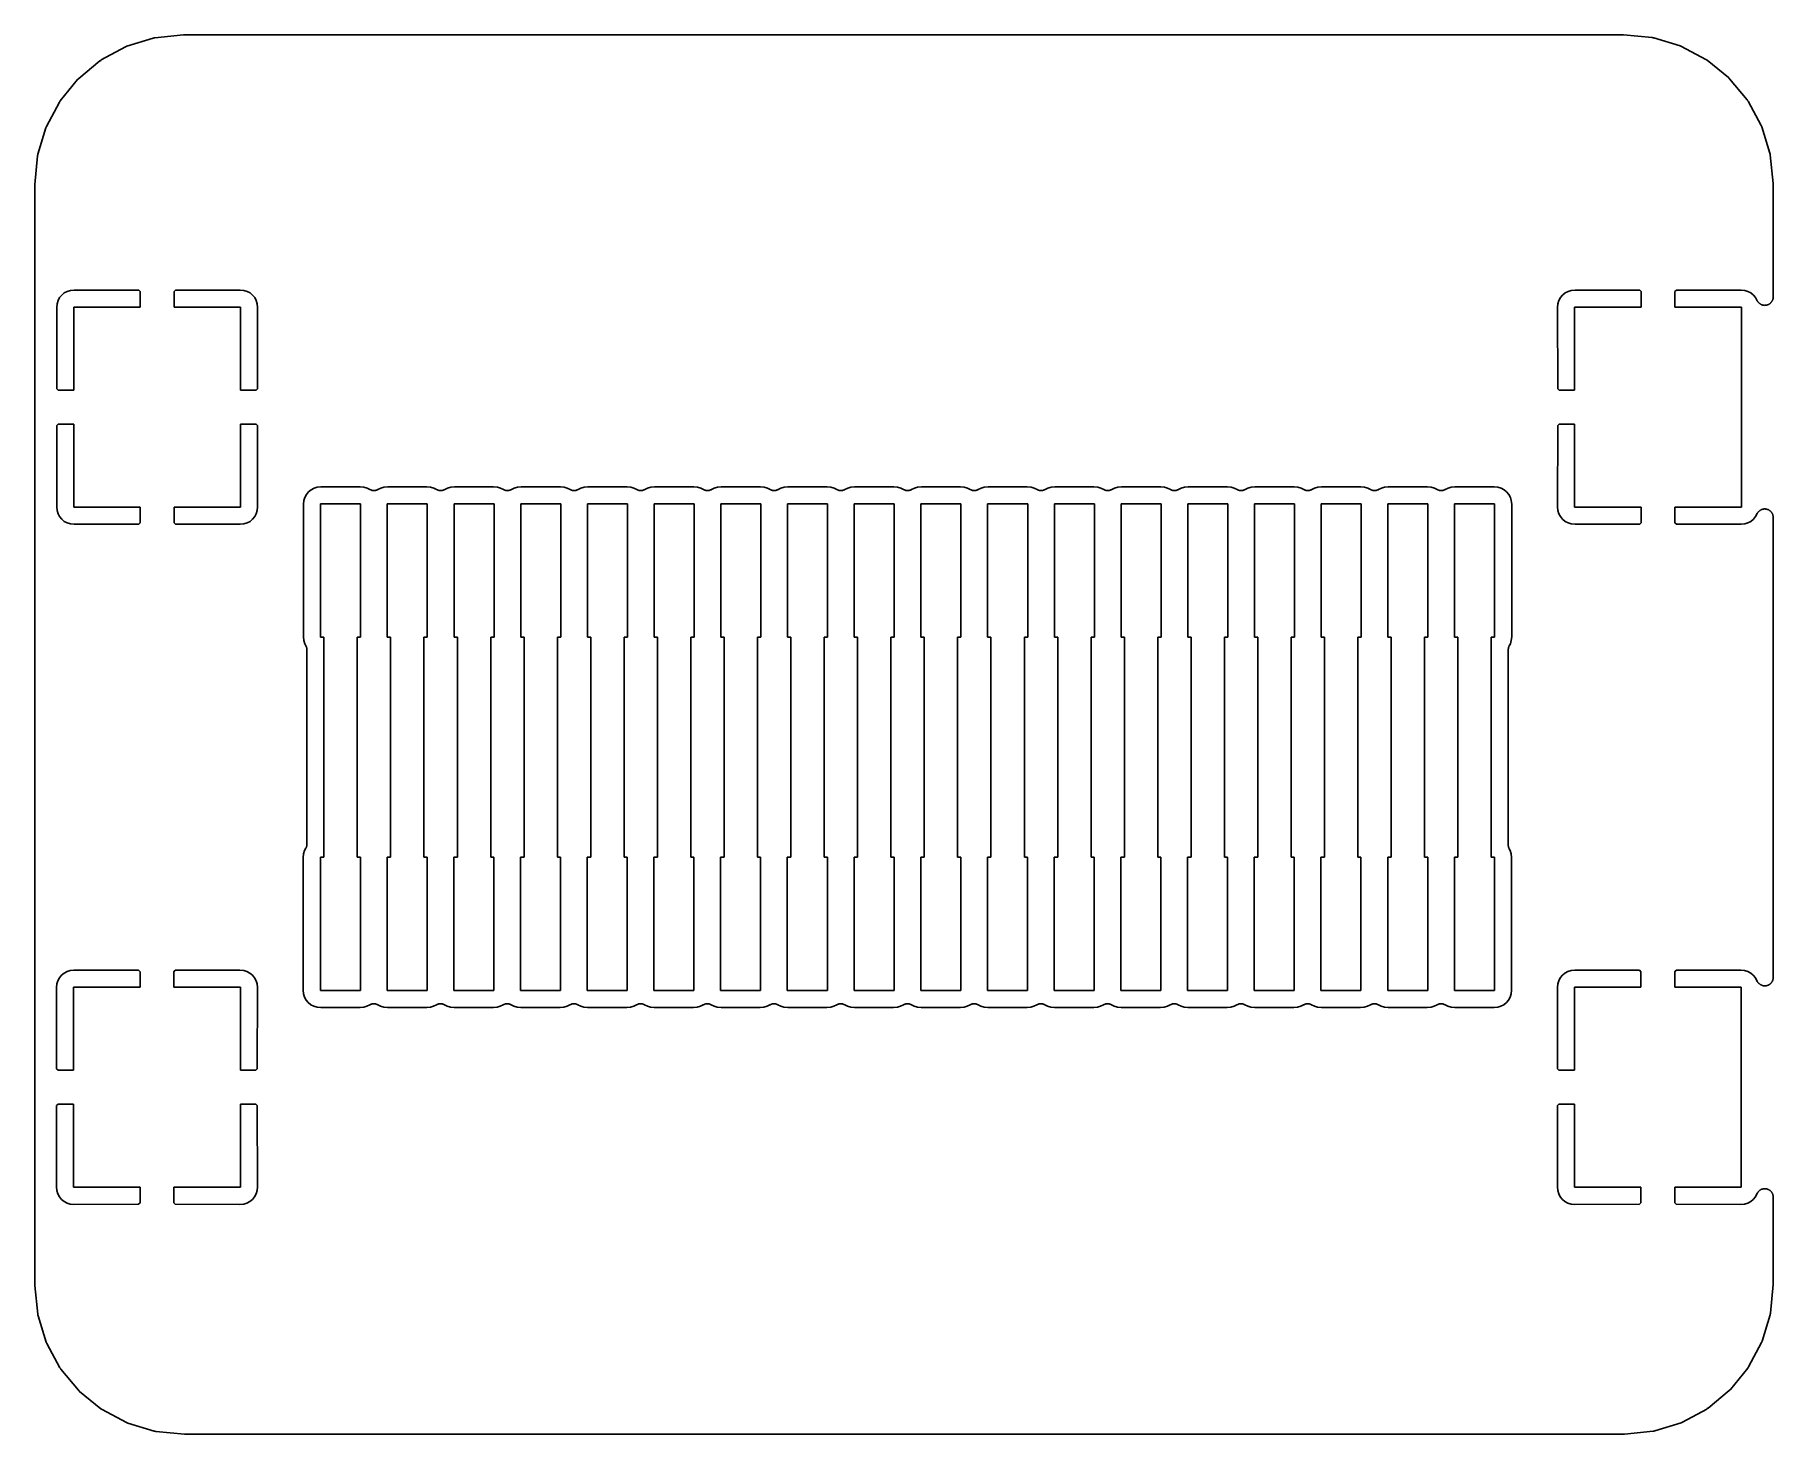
# Model space of a CAD drawing. Extents: x 145.1 to 171.1, y -75.9 to -54.9.
import ezdxf

# ---------------------------------------------------------------- set-up
doc = ezdxf.new("R2010")
doc.units = 0
doc.layers.add('BLACK', color=7, linetype='CONTINUOUS')

msp = doc.modelspace()

# ---------------------------------------------------------------- linework, layer by layer
at = {"layer": 'BLACK', "linetype": 'CONTINUOUS'}
for p, q in [((146.466, -55.0864), (146.859, -54.9648)), ((146.859, -54.9648), (146.86, -54.9643)), ((146.86, -54.9643), (146.872, -54.9621)), ((146.872, -54.9621), (146.883, -54.9598)), ((146.883, -54.9598), (147.312, -54.9147)), ((147.312, -54.9147), (147.314, -54.9145)), ((147.314, -54.9145), (147.32, -54.9146)), ((147.32, -54.9146), (147.325, -54.914)), ((147.325, -54.914), (168.889, -54.914)), ((168.889, -54.914), (168.891, -54.914)), ((168.891, -54.914), (168.896, -54.9146)), ((168.896, -54.9146), (168.901, -54.9146)), ((168.901, -54.9146), (169.332, -54.9568)), ((169.332, -54.9568), (169.333, -54.957)), ((169.333, -54.957), (169.345, -54.9594)), ((169.345, -54.9594), (169.356, -54.9616)), ((169.356, -54.9616), (169.75, -55.0805)), ((146.081, -55.2916), (146.443, -55.096)), ((146.443, -55.096), (146.445, -55.0951)), ((146.445, -55.0951), (146.455, -55.0908)), ((146.455, -55.0908), (146.466, -55.0864)), ((169.75, -55.0805), (169.751, -55.081)), ((169.751, -55.081), (169.762, -55.0855)), ((169.762, -55.0855), (169.773, -55.0899)), ((169.773, -55.0899), (170.136, -55.283)), ((145.744, -55.5675), (146.061, -55.3054)), ((146.061, -55.3054), (146.062, -55.3043)), ((146.062, -55.3043), (146.072, -55.298)), ((146.072, -55.298), (146.081, -55.2916)), ((170.136, -55.283), (170.137, -55.2838)), ((170.137, -55.2838), (170.147, -55.2903)), ((170.147, -55.2903), (170.156, -55.2967)), ((170.156, -55.2967), (170.475, -55.5566)), ((145.467, -55.9038), (145.727, -55.5851)), ((145.727, -55.5851), (145.728, -55.5838)), ((145.728, -55.5838), (145.736, -55.5757)), ((145.736, -55.5757), (145.744, -55.5675)), ((170.475, -55.5566), (170.476, -55.5577)), ((170.476, -55.5577), (170.484, -55.5659)), ((170.484, -55.5659), (170.492, -55.574)), ((170.492, -55.574), (170.755, -55.8909)), ((145.26, -56.2875), (145.453, -55.9244)), ((145.453, -55.9244), (145.454, -55.9229)), ((145.454, -55.9229), (145.46, -55.9133)), ((145.46, -55.9133), (145.467, -55.9038)), ((170.755, -55.8909), (170.756, -55.8922)), ((170.756, -55.8922), (170.762, -55.9019)), ((170.762, -55.9019), (170.768, -55.9114)), ((170.768, -55.9114), (170.964, -56.2731)), ((145.256, -56.2981), (145.26, -56.2875)), ((170.964, -56.2731), (170.965, -56.2747)), ((170.965, -56.2747), (170.969, -56.2854)), ((170.969, -56.2854), (170.974, -56.296)), ((145.132, -56.7041), (145.25, -56.3104)), ((145.25, -56.3104), (145.251, -56.3087)), ((145.251, -56.3087), (145.256, -56.2981)), ((170.974, -56.296), (171.095, -56.6888)), ((145.085, -57.1587), (145.127, -56.7284)), ((145.127, -56.7266), (145.129, -56.7153)), ((145.127, -56.7284), (145.127, -56.7266)), ((145.129, -56.7153), (145.132, -56.7041)), ((171.095, -56.6888), (171.096, -56.6905)), ((171.096, -56.6905), (171.098, -56.7018)), ((171.098, -56.7018), (171.1, -56.7131)), ((171.1, -56.7131), (171.145, -57.1422)), ((145.084, -57.1693), (145.085, -57.164)), ((145.084, -57.1711), (145.084, -57.1693)), ((145.084, -73.6546), (145.084, -57.1711)), ((145.085, -57.164), (145.085, -57.1587)), ((171.145, -57.1422), (171.145, -57.1439)), ((171.145, -57.1439), (171.145, -57.1497)), ((171.145, -57.1497), (171.146, -57.1554)), ((171.146, -57.1554), (171.146, -58.8436)), ((145.433, -58.8993), (145.419, -58.9472)), ((145.457, -58.8552), (145.433, -58.8993)), ((145.489, -58.8165), (145.457, -58.8552)), ((145.527, -58.7848), (145.489, -58.8165)), ((145.571, -58.7612), (145.527, -58.7848)), ((145.619, -58.7467), (145.571, -58.7612)), ((145.675, -58.7412), (145.619, -58.7467)), ((146.644, -58.7429), (145.675, -58.7412)), ((146.665, -58.7639), (146.644, -58.7429)), ((146.665, -58.997), (146.665, -58.7639)), ((147.194, -58.7429), (147.173, -58.7639)), ((147.173, -58.7639), (147.173, -58.997)), ((148.163, -58.7412), (147.194, -58.7429)), ((148.219, -58.7467), (148.163, -58.7412)), ((148.267, -58.7612), (148.219, -58.7467)), ((148.311, -58.7848), (148.267, -58.7612)), ((148.349, -58.8165), (148.311, -58.7848)), ((148.381, -58.8552), (148.349, -58.8165)), ((148.405, -58.8993), (148.381, -58.8552)), ((148.419, -58.9472), (148.405, -58.8993)), ((167.933, -58.8993), (167.919, -58.9472)), ((167.957, -58.8552), (167.933, -58.8993)), ((167.989, -58.8165), (167.957, -58.8552)), ((168.027, -58.7848), (167.989, -58.8165)), ((168.071, -58.7612), (168.027, -58.7848)), ((168.119, -58.7467), (168.071, -58.7612)), ((168.175, -58.7412), (168.119, -58.7467)), ((169.144, -58.7429), (168.175, -58.7412)), ((169.165, -58.7639), (169.144, -58.7429)), ((169.165, -58.997), (169.165, -58.7639)), ((169.694, -58.7429), (169.673, -58.7639)), ((169.673, -58.7639), (169.673, -58.997)), ((170.663, -58.7412), (169.694, -58.7429)), ((170.719, -58.7467), (170.663, -58.7412)), ((170.767, -58.7612), (170.719, -58.7467)), ((170.811, -58.7848), (170.767, -58.7612)), ((170.849, -58.8165), (170.811, -58.7848)), ((170.881, -58.8552), (170.849, -58.8165)), ((170.907, -58.9034), (170.881, -58.8552)), ((171.133, -58.8989), (171.13, -58.9045)), ((171.136, -58.8936), (171.133, -58.8989)), ((171.138, -58.8875), (171.136, -58.8936)), ((171.14, -58.8817), (171.138, -58.8875)), ((171.141, -58.8758), (171.14, -58.8817)), ((171.143, -58.87), (171.141, -58.8758)), ((171.144, -58.8637), (171.143, -58.87)), ((171.145, -58.8574), (171.144, -58.8637)), ((171.146, -58.8453), (171.145, -58.8514)), ((171.145, -58.8514), (171.145, -58.8574)), ((171.146, -58.8436), (171.146, -58.8453)), ((145.419, -58.9472), (145.413, -59.0031)), ((145.413, -59.0031), (145.415, -60.2221)), ((145.669, -60.243), (145.669, -58.997)), ((145.669, -58.997), (146.665, -58.997)), ((147.173, -58.997), (148.169, -58.997)), ((148.169, -58.997), (148.169, -60.243)), ((148.425, -59.0031), (148.419, -58.9472)), ((148.423, -60.2221), (148.425, -59.0031)), ((167.919, -58.9472), (167.913, -59.0031)), ((167.913, -59.0031), (167.915, -60.2221)), ((168.169, -60.243), (168.169, -58.997)), ((168.169, -58.997), (169.165, -58.997)), ((169.673, -58.997), (170.669, -58.997)), ((170.669, -58.997), (170.669, -61.997)), ((170.91, -58.9085), (170.907, -58.9034)), ((170.913, -58.9138), (170.91, -58.9085)), ((170.917, -58.9188), (170.913, -58.9138)), ((170.921, -58.9241), (170.917, -58.9188)), ((170.925, -58.9283), (170.921, -58.9241)), ((170.929, -58.9331), (170.925, -58.9283)), ((170.934, -58.9371), (170.929, -58.9331)), ((170.938, -58.9416), (170.934, -58.9371)), ((170.943, -58.945), (170.938, -58.9416)), ((170.948, -58.9489), (170.943, -58.945)), ((170.954, -58.9519), (170.948, -58.9489)), ((170.959, -58.9554), (170.954, -58.9519)), ((170.964, -58.9578), (170.959, -58.9554)), ((170.97, -58.9606), (170.964, -58.9578)), ((170.976, -58.9625), (170.97, -58.9606)), ((170.982, -58.965), (170.976, -58.9625)), ((170.988, -58.9662), (170.982, -58.965)), ((170.993, -58.968), (170.988, -58.9662)), ((171, -58.9686), (170.993, -58.968)), ((171.006, -58.9699), (171, -58.9686)), ((171.012, -58.9699), (171.006, -58.9699)), ((171.018, -58.9706), (171.012, -58.9699)), ((171.024, -58.97), (171.018, -58.9706)), ((171.031, -58.97), (171.024, -58.97)), ((171.037, -58.9689), (171.031, -58.97)), ((171.043, -58.9683), (171.037, -58.9689)), ((171.049, -58.9665), (171.043, -58.9683)), ((171.055, -58.9653), (171.049, -58.9665)), ((171.061, -58.963), (171.055, -58.9653)), ((171.067, -58.9613), (171.061, -58.963)), ((171.072, -58.9584), (171.067, -58.9613)), ((171.078, -58.956), (171.072, -58.9584)), ((171.083, -58.9526), (171.078, -58.956)), ((171.089, -58.9498), (171.083, -58.9526)), ((171.093, -58.9459), (171.089, -58.9498)), ((171.099, -58.9424), (171.093, -58.9459)), ((171.103, -58.9381), (171.099, -58.9424)), ((171.108, -58.9343), (171.103, -58.9381)), ((171.112, -58.9294), (171.108, -58.9343)), ((171.116, -58.925), (171.112, -58.9294)), ((171.12, -58.92), (171.116, -58.925)), ((171.124, -58.9153), (171.12, -58.92)), ((171.127, -58.9098), (171.124, -58.9153)), ((171.13, -58.9045), (171.127, -58.9098)), ((145.415, -60.2221), (145.436, -60.243)), ((145.436, -60.243), (145.669, -60.243)), ((148.169, -60.243), (148.402, -60.243)), ((148.402, -60.243), (148.423, -60.2221)), ((167.915, -60.2221), (167.936, -60.243)), ((167.936, -60.243), (168.169, -60.243)), ((145.415, -60.7719), (145.413, -61.9909)), ((145.436, -60.751), (145.415, -60.7719)), ((145.669, -60.751), (145.436, -60.751)), ((145.669, -61.997), (145.669, -60.751)), ((148.169, -60.751), (148.169, -61.997)), ((148.402, -60.751), (148.169, -60.751)), ((148.423, -60.7719), (148.402, -60.751)), ((148.425, -61.9908), (148.423, -60.7719)), ((167.915, -60.7719), (167.913, -61.9909)), ((167.936, -60.751), (167.915, -60.7719)), ((168.169, -60.751), (167.936, -60.751)), ((168.169, -61.997), (168.169, -60.751)), ((149.189, -61.7665), (149.157, -61.8052)), ((149.227, -61.7348), (149.189, -61.7665)), ((149.271, -61.7112), (149.227, -61.7348)), ((149.319, -61.6967), (149.271, -61.7112)), ((149.375, -61.6912), (149.319, -61.6967)), ((149.963, -61.6912), (149.375, -61.6912)), ((150.019, -61.6967), (149.963, -61.6912)), ((150.067, -61.7112), (150.019, -61.6967)), ((150.109, -61.7339), (150.067, -61.7112)), ((150.12, -61.7384), (150.109, -61.7339)), ((150.131, -61.743), (150.12, -61.7384)), ((150.131, -61.7432), (150.131, -61.743)), ((150.132, -61.7434), (150.131, -61.7432)), ((150.144, -61.7457), (150.132, -61.7434)), ((150.155, -61.7481), (150.144, -61.7457)), ((150.156, -61.7481), (150.155, -61.7481)), ((150.156, -61.7483), (150.156, -61.7481)), ((150.168, -61.7483), (150.156, -61.7483)), ((150.18, -61.7484), (150.168, -61.7483)), ((150.181, -61.7483), (150.18, -61.7484)), ((150.193, -61.7461), (150.181, -61.7483)), ((150.181, -61.7483), (150.181, -61.7483)), ((150.204, -61.7439), (150.193, -61.7461)), ((150.205, -61.7437), (150.204, -61.7439)), ((150.216, -61.7391), (150.205, -61.7436)), ((150.205, -61.7436), (150.205, -61.7437)), ((150.227, -61.7347), (150.216, -61.7391)), ((150.228, -61.7342), (150.227, -61.7347)), ((150.229, -61.7339), (150.228, -61.7341)), ((150.228, -61.7341), (150.228, -61.7342)), ((150.228, -61.7342), (150.228, -61.7342)), ((150.271, -61.7112), (150.229, -61.7339)), ((150.319, -61.6967), (150.271, -61.7112)), ((150.375, -61.6912), (150.319, -61.6967)), ((150.963, -61.6912), (150.375, -61.6912)), ((151.019, -61.6967), (150.963, -61.6912)), ((151.067, -61.7112), (151.019, -61.6967)), ((151.109, -61.7339), (151.067, -61.7112)), ((151.12, -61.7384), (151.109, -61.7339)), ((151.131, -61.743), (151.12, -61.7384)), ((151.131, -61.7432), (151.131, -61.743)), ((151.132, -61.7434), (151.131, -61.7432)), ((151.144, -61.7457), (151.132, -61.7434)), ((151.155, -61.7481), (151.144, -61.7457)), ((151.156, -61.7481), (151.155, -61.7481)), ((151.156, -61.7483), (151.156, -61.7481)), ((151.168, -61.7483), (151.156, -61.7483)), ((151.18, -61.7484), (151.168, -61.7483)), ((151.181, -61.7483), (151.18, -61.7484)), ((151.193, -61.7461), (151.181, -61.7483)), ((151.181, -61.7483), (151.181, -61.7483)), ((151.204, -61.7439), (151.193, -61.7461)), ((151.205, -61.7437), (151.204, -61.7439)), ((151.216, -61.7391), (151.205, -61.7436)), ((151.205, -61.7436), (151.205, -61.7437)), ((151.227, -61.7347), (151.216, -61.7391)), ((151.228, -61.7342), (151.227, -61.7347)), ((151.229, -61.7339), (151.228, -61.7341)), ((151.228, -61.7341), (151.228, -61.7342)), ((151.228, -61.7342), (151.228, -61.7342)), ((151.271, -61.7112), (151.229, -61.7339)), ((151.319, -61.6967), (151.271, -61.7112)), ((151.375, -61.6912), (151.319, -61.6967)), ((151.963, -61.6912), (151.375, -61.6912)), ((152.019, -61.6967), (151.963, -61.6912)), ((152.067, -61.7112), (152.019, -61.6967)), ((152.109, -61.7339), (152.067, -61.7112)), ((152.12, -61.7384), (152.109, -61.7339)), ((152.131, -61.743), (152.12, -61.7384)), ((152.131, -61.7432), (152.131, -61.743)), ((152.132, -61.7434), (152.131, -61.7432)), ((152.144, -61.7457), (152.132, -61.7434)), ((152.155, -61.7481), (152.144, -61.7457)), ((152.156, -61.7481), (152.155, -61.7481)), ((152.156, -61.7483), (152.156, -61.7481)), ((152.168, -61.7483), (152.156, -61.7483)), ((152.18, -61.7484), (152.168, -61.7483)), ((152.181, -61.7483), (152.18, -61.7484)), ((152.193, -61.7461), (152.181, -61.7483)), ((152.181, -61.7483), (152.181, -61.7483)), ((152.204, -61.7439), (152.193, -61.7461)), ((152.205, -61.7437), (152.204, -61.7439)), ((152.216, -61.7391), (152.205, -61.7436)), ((152.205, -61.7436), (152.205, -61.7437)), ((152.227, -61.7347), (152.216, -61.7391)), ((152.228, -61.7342), (152.227, -61.7347)), ((152.229, -61.7339), (152.228, -61.7341)), ((152.228, -61.7341), (152.228, -61.7342)), ((152.228, -61.7342), (152.228, -61.7342)), ((152.271, -61.7112), (152.229, -61.7339)), ((152.319, -61.6967), (152.271, -61.7112)), ((152.375, -61.6912), (152.319, -61.6967)), ((152.963, -61.6912), (152.375, -61.6912)), ((153.019, -61.6967), (152.963, -61.6912)), ((153.067, -61.7112), (153.019, -61.6967)), ((153.109, -61.7339), (153.067, -61.7112)), ((153.12, -61.7384), (153.109, -61.7339)), ((153.131, -61.743), (153.12, -61.7384)), ((153.131, -61.7432), (153.131, -61.743)), ((153.132, -61.7434), (153.131, -61.7432)), ((153.144, -61.7457), (153.132, -61.7434)), ((153.155, -61.7481), (153.144, -61.7457)), ((153.156, -61.7481), (153.155, -61.7481)), ((153.156, -61.7483), (153.156, -61.7481)), ((153.168, -61.7483), (153.156, -61.7483)), ((153.18, -61.7484), (153.168, -61.7483)), ((153.181, -61.7483), (153.18, -61.7484)), ((153.193, -61.7461), (153.181, -61.7483)), ((153.181, -61.7483), (153.181, -61.7483)), ((153.204, -61.7439), (153.193, -61.7461)), ((153.205, -61.7437), (153.204, -61.7439)), ((153.216, -61.7391), (153.205, -61.7436)), ((153.205, -61.7436), (153.205, -61.7437)), ((153.227, -61.7347), (153.216, -61.7391)), ((153.228, -61.7342), (153.227, -61.7347)), ((153.229, -61.7339), (153.228, -61.7341)), ((153.228, -61.7341), (153.228, -61.7342)), ((153.228, -61.7342), (153.228, -61.7342)), ((153.271, -61.7112), (153.229, -61.7339)), ((153.319, -61.6967), (153.271, -61.7112)), ((153.375, -61.6912), (153.319, -61.6967)), ((153.963, -61.6912), (153.375, -61.6912)), ((154.019, -61.6967), (153.963, -61.6912)), ((154.067, -61.7112), (154.019, -61.6967)), ((154.109, -61.7339), (154.067, -61.7112)), ((154.12, -61.7384), (154.109, -61.7339)), ((154.131, -61.743), (154.12, -61.7384)), ((154.131, -61.7432), (154.131, -61.743)), ((154.132, -61.7434), (154.131, -61.7432)), ((154.144, -61.7457), (154.132, -61.7434)), ((154.155, -61.7481), (154.144, -61.7457)), ((154.156, -61.7481), (154.155, -61.7481)), ((154.156, -61.7483), (154.156, -61.7481)), ((154.168, -61.7483), (154.156, -61.7483)), ((154.18, -61.7484), (154.168, -61.7483)), ((154.181, -61.7483), (154.18, -61.7484)), ((154.193, -61.7461), (154.181, -61.7483)), ((154.181, -61.7483), (154.181, -61.7483)), ((154.204, -61.7439), (154.193, -61.7461)), ((154.205, -61.7437), (154.204, -61.7439)), ((154.216, -61.7391), (154.205, -61.7436)), ((154.205, -61.7436), (154.205, -61.7437)), ((154.227, -61.7347), (154.216, -61.7391)), ((154.228, -61.7342), (154.227, -61.7347)), ((154.229, -61.7339), (154.228, -61.7341)), ((154.228, -61.7341), (154.228, -61.7342)), ((154.228, -61.7342), (154.228, -61.7342)), ((154.271, -61.7112), (154.229, -61.7339)), ((154.319, -61.6967), (154.271, -61.7112)), ((154.375, -61.6912), (154.319, -61.6967)), ((154.963, -61.6912), (154.375, -61.6912)), ((155.019, -61.6967), (154.963, -61.6912)), ((155.067, -61.7112), (155.019, -61.6967)), ((155.109, -61.7339), (155.067, -61.7112)), ((155.12, -61.7384), (155.109, -61.7339)), ((155.131, -61.743), (155.12, -61.7384)), ((155.131, -61.7432), (155.131, -61.743)), ((155.132, -61.7434), (155.131, -61.7432)), ((155.144, -61.7457), (155.132, -61.7434)), ((155.155, -61.7481), (155.144, -61.7457)), ((155.156, -61.7481), (155.155, -61.7481)), ((155.156, -61.7483), (155.156, -61.7481)), ((155.168, -61.7483), (155.156, -61.7483)), ((155.18, -61.7484), (155.168, -61.7483)), ((155.181, -61.7483), (155.18, -61.7484)), ((155.193, -61.7461), (155.181, -61.7483)), ((155.181, -61.7483), (155.181, -61.7483)), ((155.204, -61.7439), (155.193, -61.7461)), ((155.205, -61.7437), (155.204, -61.7439)), ((155.216, -61.7391), (155.205, -61.7436)), ((155.205, -61.7436), (155.205, -61.7437)), ((155.227, -61.7347), (155.216, -61.7391)), ((155.228, -61.7342), (155.227, -61.7347)), ((155.229, -61.7339), (155.228, -61.7341)), ((155.228, -61.7341), (155.228, -61.7342)), ((155.228, -61.7342), (155.228, -61.7342)), ((155.271, -61.7112), (155.229, -61.7339)), ((155.319, -61.6967), (155.271, -61.7112)), ((155.375, -61.6912), (155.319, -61.6967)), ((155.963, -61.6912), (155.375, -61.6912)), ((156.019, -61.6967), (155.963, -61.6912)), ((156.067, -61.7112), (156.019, -61.6967)), ((156.109, -61.7339), (156.067, -61.7112)), ((156.12, -61.7384), (156.109, -61.7339)), ((156.131, -61.743), (156.12, -61.7384)), ((156.131, -61.7432), (156.131, -61.743)), ((156.132, -61.7434), (156.131, -61.7432)), ((156.144, -61.7457), (156.132, -61.7434)), ((156.155, -61.7481), (156.144, -61.7457)), ((156.156, -61.7481), (156.155, -61.7481)), ((156.156, -61.7483), (156.156, -61.7481)), ((156.168, -61.7483), (156.156, -61.7483)), ((156.18, -61.7484), (156.168, -61.7483)), ((156.181, -61.7483), (156.18, -61.7484)), ((156.193, -61.7461), (156.181, -61.7483)), ((156.181, -61.7483), (156.181, -61.7483)), ((156.204, -61.7439), (156.193, -61.7461)), ((156.205, -61.7437), (156.204, -61.7439)), ((156.216, -61.7391), (156.205, -61.7436)), ((156.205, -61.7436), (156.205, -61.7437)), ((156.227, -61.7347), (156.216, -61.7391)), ((156.228, -61.7342), (156.227, -61.7347)), ((156.229, -61.7339), (156.228, -61.7341)), ((156.228, -61.7341), (156.228, -61.7342)), ((156.228, -61.7342), (156.228, -61.7342)), ((156.271, -61.7112), (156.229, -61.7339)), ((156.319, -61.6967), (156.271, -61.7112)), ((156.375, -61.6912), (156.319, -61.6967)), ((156.963, -61.6912), (156.375, -61.6912)), ((157.019, -61.6967), (156.963, -61.6912)), ((157.067, -61.7112), (157.019, -61.6967)), ((157.109, -61.7339), (157.067, -61.7112)), ((157.12, -61.7384), (157.109, -61.7339)), ((157.131, -61.743), (157.12, -61.7384)), ((157.131, -61.7432), (157.131, -61.743)), ((157.132, -61.7434), (157.131, -61.7432)), ((157.144, -61.7457), (157.132, -61.7434)), ((157.155, -61.7481), (157.144, -61.7457)), ((157.156, -61.7481), (157.155, -61.7481)), ((157.156, -61.7483), (157.156, -61.7481)), ((157.168, -61.7483), (157.156, -61.7483)), ((157.18, -61.7484), (157.168, -61.7483)), ((157.181, -61.7483), (157.18, -61.7484)), ((157.193, -61.7461), (157.181, -61.7483)), ((157.181, -61.7483), (157.181, -61.7483)), ((157.204, -61.7439), (157.193, -61.7461)), ((157.205, -61.7437), (157.204, -61.7439)), ((157.216, -61.7391), (157.205, -61.7436)), ((157.205, -61.7436), (157.205, -61.7437)), ((157.227, -61.7347), (157.216, -61.7391)), ((157.228, -61.7342), (157.227, -61.7347)), ((157.229, -61.7339), (157.228, -61.7341)), ((157.228, -61.7341), (157.228, -61.7342)), ((157.228, -61.7342), (157.228, -61.7342)), ((157.271, -61.7112), (157.229, -61.7339)), ((157.319, -61.6967), (157.271, -61.7112)), ((157.375, -61.6912), (157.319, -61.6967)), ((157.963, -61.6912), (157.375, -61.6912)), ((158.019, -61.6967), (157.963, -61.6912)), ((158.067, -61.7112), (158.019, -61.6967)), ((158.109, -61.7339), (158.067, -61.7112)), ((158.12, -61.7384), (158.109, -61.7339)), ((158.131, -61.743), (158.12, -61.7384)), ((158.131, -61.7432), (158.131, -61.743)), ((158.132, -61.7434), (158.131, -61.7432)), ((158.144, -61.7457), (158.132, -61.7434)), ((158.155, -61.7481), (158.144, -61.7457)), ((158.156, -61.7481), (158.155, -61.7481)), ((158.156, -61.7483), (158.156, -61.7481)), ((158.168, -61.7483), (158.156, -61.7483)), ((158.18, -61.7484), (158.168, -61.7483)), ((158.181, -61.7483), (158.18, -61.7484)), ((158.193, -61.7461), (158.181, -61.7483)), ((158.181, -61.7483), (158.181, -61.7483)), ((158.204, -61.7439), (158.193, -61.7461)), ((158.205, -61.7437), (158.204, -61.7439)), ((158.216, -61.7391), (158.205, -61.7436)), ((158.205, -61.7436), (158.205, -61.7437)), ((158.227, -61.7347), (158.216, -61.7391)), ((158.228, -61.7342), (158.227, -61.7347)), ((158.229, -61.7339), (158.228, -61.7341)), ((158.228, -61.7341), (158.228, -61.7342)), ((158.228, -61.7342), (158.228, -61.7342)), ((158.271, -61.7112), (158.229, -61.7339)), ((158.319, -61.6967), (158.271, -61.7112)), ((158.375, -61.6912), (158.319, -61.6967)), ((158.963, -61.6912), (158.375, -61.6912)), ((159.019, -61.6967), (158.963, -61.6912)), ((159.067, -61.7112), (159.019, -61.6967)), ((159.109, -61.7339), (159.067, -61.7112)), ((159.12, -61.7384), (159.109, -61.7339)), ((159.131, -61.743), (159.12, -61.7384)), ((159.131, -61.7432), (159.131, -61.743)), ((159.132, -61.7434), (159.131, -61.7432)), ((159.144, -61.7457), (159.132, -61.7434)), ((159.155, -61.7481), (159.144, -61.7457)), ((159.156, -61.7481), (159.155, -61.7481)), ((159.156, -61.7483), (159.156, -61.7481)), ((159.168, -61.7483), (159.156, -61.7483)), ((159.18, -61.7484), (159.168, -61.7483)), ((159.181, -61.7483), (159.18, -61.7484)), ((159.193, -61.7461), (159.181, -61.7483)), ((159.181, -61.7483), (159.181, -61.7483)), ((159.204, -61.7439), (159.193, -61.7461)), ((159.205, -61.7437), (159.204, -61.7439)), ((159.216, -61.7391), (159.205, -61.7436)), ((159.205, -61.7436), (159.205, -61.7437)), ((159.227, -61.7347), (159.216, -61.7391)), ((159.228, -61.7342), (159.227, -61.7347)), ((159.229, -61.7339), (159.228, -61.7341)), ((159.228, -61.7341), (159.228, -61.7342)), ((159.228, -61.7342), (159.228, -61.7342)), ((159.271, -61.7112), (159.229, -61.7339)), ((159.319, -61.6967), (159.271, -61.7112)), ((159.375, -61.6912), (159.319, -61.6967)), ((159.963, -61.6912), (159.375, -61.6912)), ((160.019, -61.6967), (159.963, -61.6912)), ((160.067, -61.7112), (160.019, -61.6967)), ((160.109, -61.7339), (160.067, -61.7112)), ((160.12, -61.7384), (160.109, -61.7339)), ((160.131, -61.743), (160.12, -61.7384)), ((160.131, -61.7432), (160.131, -61.743)), ((160.132, -61.7434), (160.131, -61.7432)), ((160.144, -61.7457), (160.132, -61.7434)), ((160.155, -61.7481), (160.144, -61.7457)), ((160.156, -61.7481), (160.155, -61.7481)), ((160.156, -61.7483), (160.156, -61.7481)), ((160.168, -61.7483), (160.156, -61.7483)), ((160.18, -61.7484), (160.168, -61.7483)), ((160.181, -61.7483), (160.18, -61.7484)), ((160.193, -61.7461), (160.181, -61.7483)), ((160.181, -61.7483), (160.181, -61.7483)), ((160.204, -61.7439), (160.193, -61.7461)), ((160.205, -61.7437), (160.204, -61.7439)), ((160.216, -61.7391), (160.205, -61.7436)), ((160.205, -61.7436), (160.205, -61.7437)), ((160.227, -61.7347), (160.216, -61.7391)), ((160.228, -61.7342), (160.227, -61.7347)), ((160.229, -61.7339), (160.228, -61.7341)), ((160.228, -61.7341), (160.228, -61.7342)), ((160.228, -61.7342), (160.228, -61.7342)), ((160.271, -61.7112), (160.229, -61.7339)), ((160.319, -61.6967), (160.271, -61.7112)), ((160.375, -61.6912), (160.319, -61.6967)), ((160.963, -61.6912), (160.375, -61.6912)), ((161.019, -61.6967), (160.963, -61.6912)), ((161.067, -61.7112), (161.019, -61.6967)), ((161.109, -61.7339), (161.067, -61.7112)), ((161.12, -61.7384), (161.109, -61.7339)), ((161.131, -61.743), (161.12, -61.7384)), ((161.131, -61.7432), (161.131, -61.743)), ((161.132, -61.7434), (161.131, -61.7432)), ((161.144, -61.7457), (161.132, -61.7434)), ((161.155, -61.7481), (161.144, -61.7457)), ((161.156, -61.7481), (161.155, -61.7481)), ((161.156, -61.7483), (161.156, -61.7481)), ((161.168, -61.7483), (161.156, -61.7483)), ((161.18, -61.7484), (161.168, -61.7483)), ((161.181, -61.7483), (161.18, -61.7484)), ((161.193, -61.7461), (161.181, -61.7483)), ((161.181, -61.7483), (161.181, -61.7483)), ((161.204, -61.7439), (161.193, -61.7461)), ((161.205, -61.7437), (161.204, -61.7439)), ((161.216, -61.7391), (161.205, -61.7436)), ((161.205, -61.7436), (161.205, -61.7437)), ((161.227, -61.7347), (161.216, -61.7391)), ((161.228, -61.7342), (161.227, -61.7347)), ((161.229, -61.7339), (161.228, -61.7341)), ((161.228, -61.7341), (161.228, -61.7342)), ((161.228, -61.7342), (161.228, -61.7342)), ((161.271, -61.7112), (161.229, -61.7339)), ((161.319, -61.6967), (161.271, -61.7112)), ((161.375, -61.6912), (161.319, -61.6967)), ((161.963, -61.6912), (161.375, -61.6912)), ((162.019, -61.6967), (161.963, -61.6912)), ((162.067, -61.7112), (162.019, -61.6967)), ((162.109, -61.7339), (162.067, -61.7112)), ((162.12, -61.7384), (162.109, -61.7339)), ((162.131, -61.743), (162.12, -61.7384)), ((162.131, -61.7432), (162.131, -61.743)), ((162.132, -61.7434), (162.131, -61.7432)), ((162.144, -61.7457), (162.132, -61.7434)), ((162.155, -61.7481), (162.144, -61.7457)), ((162.156, -61.7481), (162.155, -61.7481)), ((162.156, -61.7483), (162.156, -61.7481)), ((162.168, -61.7483), (162.156, -61.7483)), ((162.18, -61.7484), (162.168, -61.7483)), ((162.181, -61.7483), (162.18, -61.7484)), ((162.193, -61.7461), (162.181, -61.7483)), ((162.181, -61.7483), (162.181, -61.7483)), ((162.204, -61.7439), (162.193, -61.7461)), ((162.205, -61.7437), (162.204, -61.7439)), ((162.216, -61.7391), (162.205, -61.7436)), ((162.205, -61.7436), (162.205, -61.7437)), ((162.227, -61.7347), (162.216, -61.7391)), ((162.228, -61.7342), (162.227, -61.7347)), ((162.229, -61.7339), (162.228, -61.7341)), ((162.228, -61.7341), (162.228, -61.7342)), ((162.228, -61.7342), (162.228, -61.7342)), ((162.271, -61.7112), (162.229, -61.7339)), ((162.319, -61.6967), (162.271, -61.7112)), ((162.375, -61.6912), (162.319, -61.6967)), ((162.963, -61.6912), (162.375, -61.6912)), ((163.019, -61.6967), (162.963, -61.6912)), ((163.067, -61.7112), (163.019, -61.6967)), ((163.109, -61.7339), (163.067, -61.7112)), ((163.12, -61.7384), (163.109, -61.7339)), ((163.131, -61.743), (163.12, -61.7384)), ((163.131, -61.7432), (163.131, -61.743)), ((163.132, -61.7434), (163.131, -61.7432)), ((163.144, -61.7457), (163.132, -61.7434)), ((163.155, -61.7481), (163.144, -61.7457)), ((163.156, -61.7481), (163.155, -61.7481)), ((163.156, -61.7483), (163.156, -61.7481)), ((163.168, -61.7483), (163.156, -61.7483)), ((163.18, -61.7484), (163.168, -61.7483)), ((163.181, -61.7483), (163.18, -61.7484)), ((163.193, -61.7461), (163.181, -61.7483)), ((163.181, -61.7483), (163.181, -61.7483)), ((163.204, -61.7439), (163.193, -61.7461)), ((163.205, -61.7437), (163.204, -61.7439)), ((163.216, -61.7391), (163.205, -61.7436)), ((163.205, -61.7436), (163.205, -61.7437)), ((163.227, -61.7347), (163.216, -61.7391)), ((163.228, -61.7342), (163.227, -61.7347)), ((163.229, -61.7339), (163.228, -61.7341)), ((163.228, -61.7341), (163.228, -61.7342)), ((163.228, -61.7342), (163.228, -61.7342)), ((163.271, -61.7112), (163.229, -61.7339)), ((163.319, -61.6967), (163.271, -61.7112)), ((163.375, -61.6912), (163.319, -61.6967)), ((163.963, -61.6912), (163.375, -61.6912)), ((164.019, -61.6967), (163.963, -61.6912)), ((164.067, -61.7112), (164.019, -61.6967)), ((164.109, -61.7339), (164.067, -61.7112)), ((164.12, -61.7384), (164.109, -61.7339)), ((164.131, -61.743), (164.12, -61.7384)), ((164.131, -61.7432), (164.131, -61.743)), ((164.132, -61.7434), (164.131, -61.7432)), ((164.144, -61.7457), (164.132, -61.7434)), ((164.155, -61.7481), (164.144, -61.7457)), ((164.156, -61.7481), (164.155, -61.7481)), ((164.156, -61.7483), (164.156, -61.7481)), ((164.168, -61.7483), (164.156, -61.7483)), ((164.18, -61.7484), (164.168, -61.7483)), ((164.181, -61.7483), (164.18, -61.7484)), ((164.193, -61.7461), (164.181, -61.7483)), ((164.181, -61.7483), (164.181, -61.7483)), ((164.204, -61.7439), (164.193, -61.7461)), ((164.205, -61.7437), (164.204, -61.7439)), ((164.216, -61.7391), (164.205, -61.7436)), ((164.205, -61.7436), (164.205, -61.7437)), ((164.227, -61.7347), (164.216, -61.7391)), ((164.228, -61.7342), (164.227, -61.7347)), ((164.229, -61.7339), (164.228, -61.7341)), ((164.228, -61.7341), (164.228, -61.7342)), ((164.228, -61.7342), (164.228, -61.7342)), ((164.271, -61.7112), (164.229, -61.7339)), ((164.319, -61.6967), (164.271, -61.7112)), ((164.375, -61.6912), (164.319, -61.6967)), ((164.963, -61.6912), (164.375, -61.6912)), ((165.019, -61.6967), (164.963, -61.6912)), ((165.067, -61.7112), (165.019, -61.6967)), ((165.109, -61.7339), (165.067, -61.7112)), ((165.12, -61.7384), (165.109, -61.7339)), ((165.131, -61.743), (165.12, -61.7384)), ((165.131, -61.7432), (165.131, -61.743)), ((165.132, -61.7434), (165.131, -61.7432)), ((165.144, -61.7457), (165.132, -61.7434)), ((165.155, -61.7481), (165.144, -61.7457)), ((165.156, -61.7481), (165.155, -61.7481)), ((165.156, -61.7483), (165.156, -61.7481)), ((165.168, -61.7483), (165.156, -61.7483)), ((165.18, -61.7484), (165.168, -61.7483)), ((165.181, -61.7483), (165.18, -61.7484)), ((165.193, -61.7461), (165.181, -61.7483)), ((165.181, -61.7483), (165.181, -61.7483)), ((165.204, -61.7439), (165.193, -61.7461)), ((165.205, -61.7437), (165.204, -61.7439)), ((165.216, -61.7391), (165.205, -61.7436)), ((165.205, -61.7436), (165.205, -61.7437)), ((165.227, -61.7347), (165.216, -61.7391)), ((165.228, -61.7342), (165.227, -61.7347)), ((165.229, -61.7339), (165.228, -61.7341)), ((165.228, -61.7341), (165.228, -61.7342)), ((165.228, -61.7342), (165.228, -61.7342)), ((165.271, -61.7112), (165.229, -61.7339)), ((165.319, -61.6967), (165.271, -61.7112)), ((165.375, -61.6912), (165.319, -61.6967)), ((165.963, -61.6912), (165.375, -61.6912)), ((166.019, -61.6967), (165.963, -61.6912)), ((166.067, -61.7112), (166.019, -61.6967)), ((166.109, -61.7339), (166.067, -61.7112)), ((166.12, -61.7384), (166.109, -61.7339)), ((166.131, -61.743), (166.12, -61.7384)), ((166.131, -61.7432), (166.131, -61.743)), ((166.132, -61.7434), (166.131, -61.7432)), ((166.144, -61.7457), (166.132, -61.7434)), ((166.155, -61.7481), (166.144, -61.7457)), ((166.156, -61.7481), (166.155, -61.7481)), ((166.156, -61.7483), (166.156, -61.7481)), ((166.168, -61.7483), (166.156, -61.7483)), ((166.18, -61.7484), (166.168, -61.7483)), ((166.181, -61.7483), (166.18, -61.7484)), ((166.193, -61.7461), (166.181, -61.7483)), ((166.181, -61.7483), (166.181, -61.7483)), ((166.204, -61.7439), (166.193, -61.7461)), ((166.205, -61.7437), (166.204, -61.7439)), ((166.216, -61.7391), (166.205, -61.7436)), ((166.205, -61.7436), (166.205, -61.7437)), ((166.227, -61.7347), (166.216, -61.7391)), ((166.228, -61.7342), (166.227, -61.7347)), ((166.229, -61.7339), (166.228, -61.7341)), ((166.228, -61.7341), (166.228, -61.7342)), ((166.228, -61.7342), (166.228, -61.7342)), ((166.271, -61.7112), (166.229, -61.7339)), ((166.319, -61.6967), (166.271, -61.7112)), ((166.375, -61.6912), (166.319, -61.6967)), ((166.963, -61.6912), (166.375, -61.6912)), ((167.019, -61.6967), (166.963, -61.6912)), ((167.067, -61.7112), (167.019, -61.6967)), ((167.111, -61.7348), (167.067, -61.7112)), ((167.149, -61.7665), (167.111, -61.7348)), ((167.181, -61.8052), (167.149, -61.7665)), ((145.413, -61.9909), (145.419, -62.0468)), ((146.665, -61.997), (145.669, -61.997)), ((146.665, -62.2301), (146.665, -61.997)), ((148.169, -61.997), (147.173, -61.997)), ((147.173, -61.997), (147.173, -62.2301)), ((148.419, -62.0468), (148.425, -61.9908)), ((149.119, -61.8972), (149.113, -61.9532)), ((149.113, -61.9532), (149.113, -63.9408)), ((149.133, -61.8493), (149.119, -61.8972)), ((149.157, -61.8052), (149.133, -61.8493)), ((149.369, -63.947), (149.369, -61.947)), ((149.369, -61.947), (149.969, -61.947)), ((149.969, -61.947), (149.969, -63.947)), ((150.369, -63.947), (150.369, -61.947)), ((150.369, -61.947), (150.969, -61.947)), ((150.969, -61.947), (150.969, -63.947)), ((151.369, -63.947), (151.369, -61.947)), ((151.369, -61.947), (151.969, -61.947)), ((151.969, -61.947), (151.969, -63.947)), ((152.369, -63.947), (152.369, -61.947)), ((152.369, -61.947), (152.969, -61.947)), ((152.969, -61.947), (152.969, -63.947)), ((153.369, -63.947), (153.369, -61.947)), ((153.369, -61.947), (153.969, -61.947)), ((153.969, -61.947), (153.969, -63.947)), ((154.369, -63.947), (154.369, -61.947)), ((154.369, -61.947), (154.969, -61.947)), ((154.969, -61.947), (154.969, -63.947)), ((155.369, -63.947), (155.369, -61.947)), ((155.369, -61.947), (155.969, -61.947)), ((155.969, -61.947), (155.969, -63.947)), ((156.369, -63.947), (156.369, -61.947)), ((156.369, -61.947), (156.969, -61.947)), ((156.969, -61.947), (156.969, -63.947)), ((157.369, -63.947), (157.369, -61.947)), ((157.369, -61.947), (157.969, -61.947)), ((157.969, -61.947), (157.969, -63.947)), ((158.369, -63.947), (158.369, -61.947)), ((158.369, -61.947), (158.969, -61.947)), ((158.969, -61.947), (158.969, -63.947)), ((159.369, -63.947), (159.369, -61.947)), ((159.369, -61.947), (159.969, -61.947)), ((159.969, -61.947), (159.969, -63.947)), ((160.369, -63.947), (160.369, -61.947)), ((160.369, -61.947), (160.969, -61.947)), ((160.969, -61.947), (160.969, -63.947)), ((161.369, -63.947), (161.369, -61.947)), ((161.369, -61.947), (161.969, -61.947)), ((161.969, -61.947), (161.969, -63.947)), ((162.369, -63.947), (162.369, -61.947)), ((162.369, -61.947), (162.969, -61.947)), ((162.969, -61.947), (162.969, -63.947)), ((163.369, -63.947), (163.369, -61.947)), ((163.369, -61.947), (163.969, -61.947)), ((163.969, -61.947), (163.969, -63.947)), ((164.369, -63.947), (164.369, -61.947)), ((164.369, -61.947), (164.969, -61.947)), ((164.969, -61.947), (164.969, -63.947)), ((165.369, -63.947), (165.369, -61.947)), ((165.369, -61.947), (165.969, -61.947)), ((165.969, -61.947), (165.969, -63.947)), ((166.369, -63.947), (166.369, -61.947)), ((166.369, -61.947), (166.969, -61.947)), ((166.969, -61.947), (166.969, -63.947)), ((167.205, -61.8493), (167.181, -61.8052)), ((167.219, -61.8972), (167.205, -61.8493)), ((167.225, -61.9532), (167.219, -61.8972)), ((167.225, -63.9408), (167.225, -61.9532)), ((167.913, -61.9909), (167.919, -62.0468)), ((169.165, -61.997), (168.169, -61.997)), ((169.165, -62.2301), (169.165, -61.997)), ((170.669, -61.997), (169.673, -61.997)), ((169.673, -61.997), (169.673, -62.2301)), ((170.983, -62.0285), (170.989, -62.0274)), ((170.989, -62.0274), (170.995, -62.0257)), ((170.995, -62.0257), (171.002, -62.0251)), ((171.002, -62.0251), (171.008, -62.0239)), ((171.008, -62.0239), (171.014, -62.024)), ((171.014, -62.024), (171.02, -62.0234)), ((171.02, -62.0234), (171.026, -62.0241)), ((171.026, -62.0241), (171.033, -62.0242)), ((171.033, -62.0242), (171.038, -62.0254)), ((171.038, -62.0254), (171.045, -62.026)), ((171.045, -62.026), (171.051, -62.0279)), ((145.419, -62.0468), (145.433, -62.0947)), ((145.433, -62.0947), (145.457, -62.1388)), ((145.457, -62.1388), (145.489, -62.1775)), ((145.489, -62.1775), (145.527, -62.2092)), ((145.527, -62.2092), (145.571, -62.2328)), ((145.571, -62.2328), (145.619, -62.2473)), ((145.619, -62.2473), (145.675, -62.2528)), ((145.675, -62.2528), (146.644, -62.2511)), ((146.644, -62.2511), (146.665, -62.2301)), ((147.173, -62.2301), (147.194, -62.2511)), ((147.194, -62.2511), (148.163, -62.2528)), ((148.163, -62.2528), (148.219, -62.2473)), ((148.219, -62.2473), (148.267, -62.2328)), ((148.267, -62.2328), (148.311, -62.2092)), ((148.311, -62.2092), (148.349, -62.1775)), ((148.349, -62.1775), (148.381, -62.1388)), ((148.381, -62.1388), (148.405, -62.0947)), ((148.405, -62.0947), (148.419, -62.0468)), ((167.919, -62.0468), (167.933, -62.0947)), ((167.933, -62.0947), (167.957, -62.1388)), ((167.957, -62.1388), (167.989, -62.1775)), ((167.989, -62.1775), (168.027, -62.2092)), ((168.027, -62.2092), (168.071, -62.2328)), ((168.071, -62.2328), (168.119, -62.2473)), ((168.119, -62.2473), (168.175, -62.2528)), ((168.175, -62.2528), (169.144, -62.2511)), ((169.144, -62.2511), (169.165, -62.2301)), ((169.673, -62.2301), (169.694, -62.2511)), ((169.694, -62.2511), (170.663, -62.2528)), ((170.663, -62.2528), (170.719, -62.2473)), ((170.719, -62.2473), (170.767, -62.2328)), ((170.767, -62.2328), (170.811, -62.2092)), ((170.811, -62.2092), (170.849, -62.1775)), ((170.849, -62.1775), (170.881, -62.1388)), ((170.881, -62.1388), (170.907, -62.0906)), ((170.907, -62.0906), (170.908, -62.089)), ((170.908, -62.089), (170.911, -62.084)), ((170.911, -62.084), (170.914, -62.0787)), ((170.914, -62.0787), (170.918, -62.0738)), ((170.918, -62.0738), (170.922, -62.0686)), ((170.922, -62.0686), (170.926, -62.0643)), ((170.926, -62.0643), (170.93, -62.0597)), ((170.93, -62.0597), (170.935, -62.0557)), ((170.935, -62.0557), (170.94, -62.0513)), ((170.94, -62.0513), (170.945, -62.048)), ((170.945, -62.048), (170.949, -62.0442)), ((170.949, -62.0442), (170.955, -62.0412)), ((170.955, -62.0412), (170.96, -62.0378)), ((170.96, -62.0378), (170.966, -62.0355)), ((170.966, -62.0355), (170.971, -62.0327)), ((170.971, -62.0327), (170.978, -62.0309)), ((170.978, -62.0309), (170.983, -62.0285)), ((171.051, -62.0279), (171.057, -62.0292)), ((171.057, -62.0292), (171.062, -62.0316)), ((171.062, -62.0316), (171.068, -62.0334)), ((171.068, -62.0334), (171.074, -62.0364)), ((171.074, -62.0364), (171.08, -62.0388)), ((171.08, -62.0388), (171.085, -62.0423)), ((171.085, -62.0423), (171.09, -62.0451)), ((171.09, -62.0451), (171.095, -62.0492)), ((171.095, -62.0492), (171.1, -62.0528)), ((171.1, -62.0528), (171.104, -62.0571)), ((171.104, -62.0571), (171.109, -62.0609)), ((171.109, -62.0609), (171.113, -62.0659)), ((171.113, -62.0659), (171.118, -62.0704)), ((171.118, -62.0704), (171.121, -62.0754)), ((171.121, -62.0754), (171.125, -62.0801)), ((171.125, -62.0801), (171.128, -62.0858)), ((171.128, -62.0858), (171.131, -62.0911)), ((171.131, -62.0911), (171.134, -62.0967)), ((171.134, -62.0967), (171.136, -62.102)), ((171.136, -62.102), (171.138, -62.1081)), ((171.138, -62.1081), (171.141, -62.114)), ((171.141, -62.114), (171.142, -62.1199)), ((171.142, -62.1199), (171.144, -62.1258)), ((171.144, -62.1258), (171.144, -62.1321)), ((171.144, -62.1321), (171.145, -62.1383)), ((171.145, -62.1383), (171.145, -62.1444)), ((171.145, -62.1444), (171.146, -62.1504)), ((171.146, -62.1504), (171.146, -69.0466)), ((149.113, -63.9408), (149.119, -63.9968)), ((149.119, -63.9968), (149.133, -64.0447)), ((149.133, -64.0447), (149.15, -64.0761)), ((149.15, -64.0761), (149.151, -64.0777)), ((149.151, -64.0777), (149.153, -64.0828)), ((149.153, -64.0828), (149.155, -64.0876)), ((149.155, -64.0876), (149.157, -64.0942)), ((149.157, -64.0942), (149.16, -64.1007)), ((149.16, -64.1007), (149.161, -64.1061)), ((149.161, -64.1061), (149.163, -64.1113)), ((149.163, -64.1113), (149.163, -64.1182)), ((149.419, -63.947), (149.369, -63.947)), ((149.419, -67.244), (149.419, -63.947)), ((149.969, -63.947), (149.919, -63.947)), ((149.919, -63.947), (149.919, -67.244)), ((150.419, -63.947), (150.369, -63.947)), ((150.419, -67.244), (150.419, -63.947)), ((150.969, -63.947), (150.919, -63.947)), ((150.919, -63.947), (150.919, -67.244)), ((151.419, -63.947), (151.369, -63.947)), ((151.419, -67.244), (151.419, -63.947)), ((151.969, -63.947), (151.919, -63.947)), ((151.919, -63.947), (151.919, -67.244)), ((152.419, -63.947), (152.369, -63.947)), ((152.419, -67.244), (152.419, -63.947)), ((152.969, -63.947), (152.919, -63.947)), ((152.919, -63.947), (152.919, -67.244)), ((153.419, -63.947), (153.369, -63.947)), ((153.419, -67.244), (153.419, -63.947)), ((153.969, -63.947), (153.919, -63.947)), ((153.919, -63.947), (153.919, -67.244)), ((154.419, -63.947), (154.369, -63.947)), ((154.419, -67.244), (154.419, -63.947)), ((154.969, -63.947), (154.919, -63.947)), ((154.919, -63.947), (154.919, -67.244)), ((155.419, -63.947), (155.369, -63.947)), ((155.419, -67.244), (155.419, -63.947)), ((155.969, -63.947), (155.919, -63.947)), ((155.919, -63.947), (155.919, -67.244)), ((156.419, -63.947), (156.369, -63.947)), ((156.419, -67.244), (156.419, -63.947)), ((156.969, -63.947), (156.919, -63.947)), ((156.919, -63.947), (156.919, -67.244)), ((157.419, -63.947), (157.369, -63.947)), ((157.419, -67.244), (157.419, -63.947)), ((157.969, -63.947), (157.919, -63.947)), ((157.919, -63.947), (157.919, -67.244)), ((158.419, -63.947), (158.369, -63.947)), ((158.419, -67.244), (158.419, -63.947)), ((158.969, -63.947), (158.919, -63.947)), ((158.919, -63.947), (158.919, -67.244)), ((159.419, -63.947), (159.369, -63.947)), ((159.419, -67.244), (159.419, -63.947)), ((159.969, -63.947), (159.919, -63.947)), ((159.919, -63.947), (159.919, -67.244)), ((160.419, -63.947), (160.369, -63.947)), ((160.419, -67.244), (160.419, -63.947)), ((160.969, -63.947), (160.919, -63.947)), ((160.919, -63.947), (160.919, -67.244)), ((161.419, -63.947), (161.369, -63.947)), ((161.419, -67.244), (161.419, -63.947)), ((161.969, -63.947), (161.919, -63.947)), ((161.919, -63.947), (161.919, -67.244)), ((162.419, -63.947), (162.369, -63.947)), ((162.419, -67.244), (162.419, -63.947)), ((162.969, -63.947), (162.919, -63.947)), ((162.919, -63.947), (162.919, -67.244)), ((163.419, -63.947), (163.369, -63.947)), ((163.419, -67.244), (163.419, -63.947)), ((163.969, -63.947), (163.919, -63.947)), ((163.919, -63.947), (163.919, -67.244)), ((164.419, -63.947), (164.369, -63.947)), ((164.419, -67.244), (164.419, -63.947)), ((164.969, -63.947), (164.919, -63.947)), ((164.919, -63.947), (164.919, -67.244)), ((165.419, -63.947), (165.369, -63.947)), ((165.419, -67.244), (165.419, -63.947)), ((165.969, -63.947), (165.919, -63.947)), ((165.919, -63.947), (165.919, -67.244)), ((166.419, -63.947), (166.369, -63.947)), ((166.419, -67.244), (166.419, -63.947)), ((166.969, -63.947), (166.919, -63.947)), ((166.919, -63.947), (166.919, -67.244)), ((167.175, -64.1165), (167.176, -64.1096)), ((167.176, -64.1096), (167.177, -64.1044)), ((167.177, -64.1044), (167.179, -64.099)), ((167.179, -64.099), (167.181, -64.0926)), ((167.181, -64.0926), (167.183, -64.0859)), ((167.183, -64.0859), (167.186, -64.0812)), ((167.186, -64.0812), (167.188, -64.0761)), ((167.188, -64.0761), (167.205, -64.0447)), ((167.205, -64.0447), (167.219, -63.9968)), ((167.219, -63.9968), (167.225, -63.9408)), ((149.163, -64.1182), (149.165, -64.1251)), ((149.165, -64.1251), (149.164, -64.1305)), ((149.164, -64.1305), (149.165, -64.136)), ((149.165, -64.136), (149.165, -67.049)), ((167.173, -64.1342), (167.174, -64.1288)), ((167.173, -64.136), (167.173, -64.1342)), ((167.173, -67.061), (167.173, -64.136)), ((167.174, -64.1233), (167.175, -64.1165)), ((167.174, -64.1288), (167.174, -64.1233)), ((149.115, -67.1942), (149.11, -67.2502)), ((149.13, -67.1463), (149.115, -67.1942)), ((149.15, -67.1089), (149.13, -67.1463)), ((149.152, -67.1039), (149.15, -67.1089)), ((149.155, -67.0991), (149.152, -67.1039)), ((149.157, -67.0924), (149.155, -67.0991)), ((149.159, -67.086), (149.157, -67.0924)), ((149.161, -67.0807), (149.159, -67.086)), ((149.162, -67.0754), (149.161, -67.0807)), ((149.163, -67.0685), (149.162, -67.0754)), ((149.164, -67.0617), (149.163, -67.0685)), ((149.165, -67.0508), (149.164, -67.0562)), ((149.164, -67.0562), (149.164, -67.0617)), ((149.165, -67.049), (149.165, -67.0508)), ((167.174, -67.0664), (167.173, -67.061)), ((167.173, -67.0719), (167.174, -67.0664)), ((167.175, -67.0788), (167.173, -67.0719)), ((167.175, -67.0857), (167.175, -67.0788)), ((167.177, -67.0909), (167.175, -67.0857)), ((167.178, -67.0963), (167.177, -67.0909)), ((167.181, -67.1028), (167.178, -67.0963)), ((167.183, -67.1094), (167.181, -67.1028)), ((167.185, -67.1142), (167.183, -67.1094)), ((167.187, -67.1193), (167.185, -67.1142)), ((167.188, -67.1209), (167.187, -67.1193)), ((167.202, -67.1463), (167.188, -67.1209)), ((167.216, -67.1942), (167.202, -67.1463)), ((167.222, -67.2502), (167.216, -67.1942)), ((149.11, -67.2502), (149.11, -69.2378)), ((149.366, -69.244), (149.366, -67.244)), ((149.366, -67.244), (149.419, -67.244)), ((149.919, -67.244), (149.966, -67.244)), ((149.966, -67.244), (149.966, -69.244)), ((150.366, -69.244), (150.366, -67.244)), ((150.366, -67.244), (150.419, -67.244)), ((150.919, -67.244), (150.966, -67.244)), ((150.966, -67.244), (150.966, -69.244)), ((151.366, -69.244), (151.366, -67.244)), ((151.366, -67.244), (151.419, -67.244)), ((151.919, -67.244), (151.966, -67.244)), ((151.966, -67.244), (151.966, -69.244)), ((152.366, -69.244), (152.366, -67.244)), ((152.366, -67.244), (152.419, -67.244)), ((152.919, -67.244), (152.966, -67.244)), ((152.966, -67.244), (152.966, -69.244)), ((153.366, -69.244), (153.366, -67.244)), ((153.366, -67.244), (153.419, -67.244)), ((153.919, -67.244), (153.966, -67.244)), ((153.966, -67.244), (153.966, -69.244)), ((154.366, -69.244), (154.366, -67.244)), ((154.366, -67.244), (154.419, -67.244)), ((154.919, -67.244), (154.966, -67.244)), ((154.966, -67.244), (154.966, -69.244)), ((155.366, -69.244), (155.366, -67.244)), ((155.366, -67.244), (155.419, -67.244)), ((155.919, -67.244), (155.966, -67.244)), ((155.966, -67.244), (155.966, -69.244)), ((156.366, -69.244), (156.366, -67.244)), ((156.366, -67.244), (156.419, -67.244)), ((156.919, -67.244), (156.966, -67.244)), ((156.966, -67.244), (156.966, -69.244)), ((157.366, -69.244), (157.366, -67.244)), ((157.366, -67.244), (157.419, -67.244)), ((157.919, -67.244), (157.966, -67.244)), ((157.966, -67.244), (157.966, -69.244)), ((158.366, -69.244), (158.366, -67.244)), ((158.366, -67.244), (158.419, -67.244)), ((158.919, -67.244), (158.966, -67.244)), ((158.966, -67.244), (158.966, -69.244)), ((159.366, -69.244), (159.366, -67.244)), ((159.366, -67.244), (159.419, -67.244)), ((159.919, -67.244), (159.966, -67.244)), ((159.966, -67.244), (159.966, -69.244)), ((160.366, -69.244), (160.366, -67.244)), ((160.366, -67.244), (160.419, -67.244)), ((160.919, -67.244), (160.966, -67.244)), ((160.966, -67.244), (160.966, -69.244)), ((161.366, -69.244), (161.366, -67.244)), ((161.366, -67.244), (161.419, -67.244)), ((161.919, -67.244), (161.966, -67.244)), ((161.966, -67.244), (161.966, -69.244)), ((162.366, -69.244), (162.366, -67.244)), ((162.366, -67.244), (162.419, -67.244)), ((162.919, -67.244), (162.966, -67.244)), ((162.966, -67.244), (162.966, -69.244)), ((163.366, -69.244), (163.366, -67.244)), ((163.366, -67.244), (163.419, -67.244)), ((163.919, -67.244), (163.966, -67.244)), ((163.966, -67.244), (163.966, -69.244)), ((164.366, -69.244), (164.366, -67.244)), ((164.366, -67.244), (164.419, -67.244)), ((164.919, -67.244), (164.966, -67.244)), ((164.966, -67.244), (164.966, -69.244)), ((165.366, -69.244), (165.366, -67.244)), ((165.366, -67.244), (165.419, -67.244)), ((165.919, -67.244), (165.966, -67.244)), ((165.966, -67.244), (165.966, -69.244)), ((166.366, -69.244), (166.366, -67.244)), ((166.366, -67.244), (166.419, -67.244)), ((166.919, -67.244), (166.966, -67.244)), ((166.966, -67.244), (166.966, -69.244)), ((167.222, -69.2378), (167.222, -67.2502)), ((145.454, -69.0522), (145.43, -69.0963)), ((145.485, -69.0135), (145.454, -69.0522)), ((145.524, -68.9818), (145.485, -69.0135)), ((145.568, -68.9582), (145.524, -68.9818)), ((145.616, -68.9437), (145.568, -68.9582)), ((145.672, -68.9382), (145.616, -68.9437)), ((146.641, -68.9399), (145.672, -68.9382)), ((146.662, -68.9609), (146.641, -68.9399)), ((146.662, -69.194), (146.662, -68.9609)), ((147.191, -68.9399), (147.17, -68.9609)), ((147.17, -68.9609), (147.17, -69.194)), ((148.16, -68.9382), (147.191, -68.9399)), ((148.216, -68.9437), (148.16, -68.9382)), ((148.263, -68.9582), (148.216, -68.9437)), ((148.308, -68.9818), (148.263, -68.9582)), ((148.346, -69.0135), (148.308, -68.9818)), ((148.378, -69.0522), (148.346, -69.0135)), ((148.402, -69.0963), (148.378, -69.0522)), ((167.954, -69.0522), (167.93, -69.0963)), ((167.985, -69.0135), (167.954, -69.0522)), ((168.024, -68.9818), (167.985, -69.0135)), ((168.068, -68.9582), (168.024, -68.9818)), ((168.116, -68.9437), (168.068, -68.9582)), ((168.172, -68.9382), (168.116, -68.9437)), ((169.141, -68.9399), (168.172, -68.9382)), ((169.162, -68.9609), (169.141, -68.9399)), ((169.162, -69.194), (169.162, -68.9609)), ((169.691, -68.9399), (169.67, -68.9609)), ((169.67, -68.9609), (169.67, -69.194)), ((170.66, -68.9382), (169.691, -68.9399)), ((170.716, -68.9437), (170.66, -68.9382)), ((170.763, -68.9582), (170.716, -68.9437)), ((170.808, -68.9818), (170.763, -68.9582)), ((170.846, -69.0135), (170.808, -68.9818)), ((170.878, -69.0522), (170.846, -69.0135)), ((170.907, -69.1064), (170.878, -69.0522)), ((171.145, -69.0604), (171.144, -69.0666)), ((171.146, -69.0483), (171.145, -69.0544)), ((171.145, -69.0544), (171.145, -69.0604)), ((171.146, -69.0466), (171.146, -69.0483)), ((145.415, -69.1442), (145.41, -69.2001)), ((145.41, -69.2001), (145.412, -70.4191)), ((145.43, -69.0963), (145.415, -69.1442)), ((145.666, -70.44), (145.666, -69.194)), ((145.666, -69.194), (146.662, -69.194)), ((147.17, -69.194), (148.166, -69.194)), ((148.166, -69.194), (148.166, -70.44)), ((148.416, -69.1442), (148.402, -69.0963)), ((148.422, -69.2001), (148.416, -69.1442)), ((148.42, -70.4191), (148.422, -69.2001)), ((149.11, -69.2378), (149.115, -69.2938)), ((149.115, -69.2938), (149.13, -69.3417)), ((149.966, -69.244), (149.366, -69.244)), ((150.966, -69.244), (150.366, -69.244)), ((151.966, -69.244), (151.366, -69.244)), ((152.966, -69.244), (152.366, -69.244)), ((153.966, -69.244), (153.366, -69.244)), ((154.966, -69.244), (154.366, -69.244)), ((155.966, -69.244), (155.366, -69.244)), ((156.966, -69.244), (156.366, -69.244)), ((157.966, -69.244), (157.366, -69.244)), ((158.966, -69.244), (158.366, -69.244)), ((159.966, -69.244), (159.366, -69.244)), ((160.966, -69.244), (160.366, -69.244)), ((161.966, -69.244), (161.366, -69.244)), ((162.966, -69.244), (162.366, -69.244)), ((163.966, -69.244), (163.366, -69.244)), ((164.966, -69.244), (164.366, -69.244)), ((165.966, -69.244), (165.366, -69.244)), ((166.966, -69.244), (166.366, -69.244)), ((167.202, -69.3417), (167.216, -69.2938)), ((167.216, -69.2938), (167.222, -69.2378)), ((167.915, -69.1442), (167.91, -69.2001)), ((167.91, -69.2001), (167.912, -70.4191)), ((167.93, -69.0963), (167.915, -69.1442)), ((168.166, -70.44), (168.166, -69.194)), ((168.166, -69.194), (169.162, -69.194)), ((169.67, -69.194), (170.666, -69.194)), ((170.666, -69.194), (170.666, -72.194)), ((170.91, -69.1115), (170.907, -69.1064)), ((170.913, -69.1168), (170.91, -69.1115)), ((170.917, -69.1218), (170.913, -69.1168)), ((170.921, -69.127), (170.917, -69.1218)), ((170.925, -69.1313), (170.921, -69.127)), ((170.929, -69.136), (170.925, -69.1313)), ((170.934, -69.1401), (170.929, -69.136)), ((170.938, -69.1446), (170.934, -69.1401)), ((170.943, -69.148), (170.938, -69.1446)), ((170.948, -69.1518), (170.943, -69.148)), ((170.954, -69.1549), (170.948, -69.1518)), ((170.959, -69.1584), (170.954, -69.1549)), ((170.964, -69.1607), (170.959, -69.1584)), ((170.97, -69.1636), (170.964, -69.1607)), ((170.976, -69.1655), (170.97, -69.1636)), ((170.982, -69.168), (170.976, -69.1655)), ((170.988, -69.1692), (170.982, -69.168)), ((170.993, -69.171), (170.988, -69.1692)), ((171, -69.1716), (170.993, -69.171)), ((171.006, -69.1729), (171, -69.1716)), ((171.012, -69.1729), (171.006, -69.1729)), ((171.018, -69.1736), (171.012, -69.1729)), ((171.024, -69.173), (171.018, -69.1736)), ((171.031, -69.173), (171.024, -69.173)), ((171.037, -69.1719), (171.031, -69.173)), ((171.043, -69.1713), (171.037, -69.1719)), ((171.049, -69.1695), (171.043, -69.1713)), ((171.055, -69.1683), (171.049, -69.1695)), ((171.061, -69.166), (171.055, -69.1683)), ((171.067, -69.1643), (171.061, -69.166)), ((171.072, -69.1614), (171.067, -69.1643)), ((171.078, -69.159), (171.072, -69.1614)), ((171.083, -69.1556), (171.078, -69.159)), ((171.089, -69.1528), (171.083, -69.1556)), ((171.093, -69.1488), (171.089, -69.1528)), ((171.099, -69.1454), (171.093, -69.1488)), ((171.103, -69.1411), (171.099, -69.1454)), ((171.108, -69.1373), (171.103, -69.1411)), ((171.112, -69.1324), (171.108, -69.1373)), ((171.116, -69.128), (171.112, -69.1324)), ((171.12, -69.123), (171.116, -69.128)), ((171.124, -69.1183), (171.12, -69.123)), ((171.127, -69.1127), (171.124, -69.1183)), ((171.13, -69.1075), (171.127, -69.1127)), ((171.133, -69.1019), (171.13, -69.1075)), ((171.136, -69.0966), (171.133, -69.1019)), ((171.138, -69.0905), (171.136, -69.0966)), ((171.14, -69.0847), (171.138, -69.0905)), ((171.141, -69.0788), (171.14, -69.0847)), ((171.143, -69.073), (171.141, -69.0788)), ((171.144, -69.0666), (171.143, -69.073)), ((149.13, -69.3417), (149.154, -69.3858)), ((149.154, -69.3858), (149.185, -69.4245)), ((149.185, -69.4245), (149.224, -69.4562)), ((149.224, -69.4562), (149.268, -69.4798)), ((149.268, -69.4798), (149.316, -69.4943)), ((149.316, -69.4943), (149.372, -69.4998)), ((149.372, -69.4998), (149.96, -69.4998)), ((149.96, -69.4998), (150.016, -69.4943)), ((150.016, -69.4943), (150.063, -69.4798)), ((150.063, -69.4798), (150.106, -69.4571)), ((150.106, -69.4568), (150.107, -69.4563)), ((150.106, -69.4569), (150.106, -69.4568)), ((150.106, -69.4568), (150.106, -69.4568)), ((150.106, -69.4571), (150.106, -69.4569)), ((150.107, -69.4563), (150.118, -69.4519)), ((150.118, -69.4519), (150.129, -69.4474)), ((150.129, -69.4474), (150.13, -69.4473)), ((150.13, -69.4473), (150.131, -69.4471)), ((150.131, -69.4471), (150.142, -69.445)), ((150.142, -69.445), (150.154, -69.4427)), ((150.154, -69.4427), (150.155, -69.4426)), ((150.154, -69.4427), (150.154, -69.4427)), ((150.155, -69.4426), (150.167, -69.4427)), ((150.167, -69.4427), (150.178, -69.4427)), ((150.178, -69.4427), (150.179, -69.4429)), ((150.179, -69.4429), (150.18, -69.4429)), ((150.18, -69.4429), (150.191, -69.4453)), ((150.191, -69.4453), (150.203, -69.4476)), ((150.203, -69.4476), (150.203, -69.4478)), ((150.203, -69.4478), (150.204, -69.448)), ((150.204, -69.448), (150.215, -69.4526)), ((150.215, -69.4526), (150.226, -69.4571)), ((150.226, -69.4571), (150.268, -69.4798)), ((150.268, -69.4798), (150.316, -69.4943)), ((150.316, -69.4943), (150.372, -69.4998)), ((150.372, -69.4998), (150.96, -69.4998)), ((150.96, -69.4998), (151.016, -69.4943)), ((151.016, -69.4943), (151.063, -69.4798)), ((151.063, -69.4798), (151.106, -69.4571)), ((151.106, -69.4568), (151.107, -69.4563)), ((151.106, -69.4569), (151.106, -69.4568)), ((151.106, -69.4568), (151.106, -69.4568)), ((151.106, -69.4571), (151.106, -69.4569)), ((151.107, -69.4563), (151.118, -69.4519)), ((151.118, -69.4519), (151.129, -69.4474)), ((151.129, -69.4474), (151.13, -69.4473)), ((151.13, -69.4473), (151.131, -69.4471)), ((151.131, -69.4471), (151.142, -69.445)), ((151.142, -69.445), (151.154, -69.4427)), ((151.154, -69.4427), (151.155, -69.4426)), ((151.154, -69.4427), (151.154, -69.4427)), ((151.155, -69.4426), (151.167, -69.4427)), ((151.167, -69.4427), (151.178, -69.4427)), ((151.178, -69.4427), (151.179, -69.4429)), ((151.179, -69.4429), (151.18, -69.4429)), ((151.18, -69.4429), (151.191, -69.4453)), ((151.191, -69.4453), (151.203, -69.4476)), ((151.203, -69.4476), (151.203, -69.4478)), ((151.203, -69.4478), (151.204, -69.448)), ((151.204, -69.448), (151.215, -69.4526)), ((151.215, -69.4526), (151.226, -69.4571)), ((151.226, -69.4571), (151.268, -69.4798)), ((151.268, -69.4798), (151.316, -69.4943)), ((151.316, -69.4943), (151.372, -69.4998)), ((151.372, -69.4998), (151.96, -69.4998)), ((151.96, -69.4998), (152.016, -69.4943)), ((152.016, -69.4943), (152.063, -69.4798)), ((152.063, -69.4798), (152.106, -69.4571)), ((152.106, -69.4568), (152.107, -69.4563)), ((152.106, -69.4569), (152.106, -69.4568)), ((152.106, -69.4568), (152.106, -69.4568)), ((152.106, -69.4571), (152.106, -69.4569)), ((152.107, -69.4563), (152.118, -69.4519)), ((152.118, -69.4519), (152.129, -69.4474)), ((152.129, -69.4474), (152.13, -69.4473)), ((152.13, -69.4473), (152.131, -69.4471)), ((152.131, -69.4471), (152.142, -69.445)), ((152.142, -69.445), (152.154, -69.4427)), ((152.154, -69.4427), (152.155, -69.4426)), ((152.154, -69.4427), (152.154, -69.4427)), ((152.155, -69.4426), (152.167, -69.4427)), ((152.167, -69.4427), (152.178, -69.4427)), ((152.178, -69.4427), (152.179, -69.4429)), ((152.179, -69.4429), (152.18, -69.4429)), ((152.18, -69.4429), (152.191, -69.4453)), ((152.191, -69.4453), (152.203, -69.4476)), ((152.203, -69.4476), (152.203, -69.4478)), ((152.203, -69.4478), (152.204, -69.448)), ((152.204, -69.448), (152.215, -69.4526)), ((152.215, -69.4526), (152.226, -69.4571)), ((152.226, -69.4571), (152.268, -69.4798)), ((152.268, -69.4798), (152.316, -69.4943)), ((152.316, -69.4943), (152.372, -69.4998)), ((152.372, -69.4998), (152.96, -69.4998)), ((152.96, -69.4998), (153.016, -69.4943)), ((153.016, -69.4943), (153.063, -69.4798)), ((153.063, -69.4798), (153.106, -69.4571)), ((153.106, -69.4568), (153.107, -69.4563)), ((153.106, -69.4569), (153.106, -69.4568)), ((153.106, -69.4568), (153.106, -69.4568)), ((153.106, -69.4571), (153.106, -69.4569)), ((153.107, -69.4563), (153.118, -69.4519)), ((153.118, -69.4519), (153.129, -69.4474)), ((153.129, -69.4474), (153.13, -69.4473)), ((153.13, -69.4473), (153.131, -69.4471)), ((153.131, -69.4471), (153.142, -69.445)), ((153.142, -69.445), (153.154, -69.4427)), ((153.154, -69.4427), (153.155, -69.4426)), ((153.154, -69.4427), (153.154, -69.4427)), ((153.155, -69.4426), (153.167, -69.4427)), ((153.167, -69.4427), (153.178, -69.4427)), ((153.178, -69.4427), (153.179, -69.4429)), ((153.179, -69.4429), (153.18, -69.4429)), ((153.18, -69.4429), (153.191, -69.4453)), ((153.191, -69.4453), (153.203, -69.4476)), ((153.203, -69.4476), (153.203, -69.4478)), ((153.203, -69.4478), (153.204, -69.448)), ((153.204, -69.448), (153.215, -69.4526)), ((153.215, -69.4526), (153.226, -69.4571)), ((153.226, -69.4571), (153.268, -69.4798)), ((153.268, -69.4798), (153.316, -69.4943)), ((153.316, -69.4943), (153.372, -69.4998)), ((153.372, -69.4998), (153.96, -69.4998)), ((153.96, -69.4998), (154.016, -69.4943)), ((154.016, -69.4943), (154.063, -69.4798)), ((154.063, -69.4798), (154.106, -69.4571)), ((154.106, -69.4568), (154.107, -69.4563)), ((154.106, -69.4569), (154.106, -69.4568)), ((154.106, -69.4568), (154.106, -69.4568)), ((154.106, -69.4571), (154.106, -69.4569)), ((154.107, -69.4563), (154.118, -69.4519)), ((154.118, -69.4519), (154.129, -69.4474)), ((154.129, -69.4474), (154.13, -69.4473)), ((154.13, -69.4473), (154.131, -69.4471)), ((154.131, -69.4471), (154.142, -69.445)), ((154.142, -69.445), (154.154, -69.4427)), ((154.154, -69.4427), (154.155, -69.4426)), ((154.154, -69.4427), (154.154, -69.4427)), ((154.155, -69.4426), (154.167, -69.4427)), ((154.167, -69.4427), (154.178, -69.4427)), ((154.178, -69.4427), (154.179, -69.4429)), ((154.179, -69.4429), (154.18, -69.4429)), ((154.18, -69.4429), (154.191, -69.4453)), ((154.191, -69.4453), (154.203, -69.4476)), ((154.203, -69.4476), (154.203, -69.4478)), ((154.203, -69.4478), (154.204, -69.448)), ((154.204, -69.448), (154.215, -69.4526)), ((154.215, -69.4526), (154.226, -69.4571)), ((154.226, -69.4571), (154.268, -69.4798)), ((154.268, -69.4798), (154.316, -69.4943)), ((154.316, -69.4943), (154.372, -69.4998)), ((154.372, -69.4998), (154.96, -69.4998)), ((154.96, -69.4998), (155.016, -69.4943)), ((155.016, -69.4943), (155.063, -69.4798)), ((155.063, -69.4798), (155.106, -69.4571)), ((155.106, -69.4568), (155.107, -69.4563)), ((155.106, -69.4569), (155.106, -69.4568)), ((155.106, -69.4568), (155.106, -69.4568)), ((155.106, -69.4571), (155.106, -69.4569)), ((155.107, -69.4563), (155.118, -69.4519)), ((155.118, -69.4519), (155.129, -69.4474)), ((155.129, -69.4474), (155.13, -69.4473)), ((155.13, -69.4473), (155.131, -69.4471)), ((155.131, -69.4471), (155.142, -69.445)), ((155.142, -69.445), (155.154, -69.4427)), ((155.154, -69.4427), (155.155, -69.4426)), ((155.154, -69.4427), (155.154, -69.4427)), ((155.155, -69.4426), (155.167, -69.4427)), ((155.167, -69.4427), (155.178, -69.4427)), ((155.178, -69.4427), (155.179, -69.4429)), ((155.179, -69.4429), (155.18, -69.4429)), ((155.18, -69.4429), (155.191, -69.4453)), ((155.191, -69.4453), (155.203, -69.4476)), ((155.203, -69.4476), (155.203, -69.4478)), ((155.203, -69.4478), (155.204, -69.448)), ((155.204, -69.448), (155.215, -69.4526)), ((155.215, -69.4526), (155.226, -69.4571)), ((155.226, -69.4571), (155.268, -69.4798)), ((155.268, -69.4798), (155.316, -69.4943)), ((155.316, -69.4943), (155.372, -69.4998)), ((155.372, -69.4998), (155.96, -69.4998)), ((155.96, -69.4998), (156.016, -69.4943)), ((156.016, -69.4943), (156.063, -69.4798)), ((156.063, -69.4798), (156.106, -69.4571)), ((156.106, -69.4568), (156.107, -69.4563)), ((156.106, -69.4569), (156.106, -69.4568)), ((156.106, -69.4568), (156.106, -69.4568)), ((156.106, -69.4571), (156.106, -69.4569)), ((156.107, -69.4563), (156.118, -69.4519)), ((156.118, -69.4519), (156.129, -69.4474)), ((156.129, -69.4474), (156.13, -69.4473)), ((156.13, -69.4473), (156.131, -69.4471)), ((156.131, -69.4471), (156.142, -69.445)), ((156.142, -69.445), (156.154, -69.4427)), ((156.154, -69.4427), (156.155, -69.4426)), ((156.154, -69.4427), (156.154, -69.4427)), ((156.155, -69.4426), (156.167, -69.4427)), ((156.167, -69.4427), (156.178, -69.4427)), ((156.178, -69.4427), (156.179, -69.4429)), ((156.179, -69.4429), (156.18, -69.4429)), ((156.18, -69.4429), (156.191, -69.4453)), ((156.191, -69.4453), (156.203, -69.4476)), ((156.203, -69.4476), (156.203, -69.4478)), ((156.203, -69.4478), (156.204, -69.448)), ((156.204, -69.448), (156.215, -69.4526)), ((156.215, -69.4526), (156.226, -69.4571)), ((156.226, -69.4571), (156.268, -69.4798)), ((156.268, -69.4798), (156.316, -69.4943)), ((156.316, -69.4943), (156.372, -69.4998)), ((156.372, -69.4998), (156.96, -69.4998)), ((156.96, -69.4998), (157.016, -69.4943)), ((157.016, -69.4943), (157.063, -69.4798)), ((157.063, -69.4798), (157.106, -69.4571)), ((157.106, -69.4568), (157.107, -69.4563)), ((157.106, -69.4569), (157.106, -69.4568)), ((157.106, -69.4568), (157.106, -69.4568)), ((157.106, -69.4571), (157.106, -69.4569)), ((157.107, -69.4563), (157.118, -69.4519)), ((157.118, -69.4519), (157.129, -69.4474)), ((157.129, -69.4474), (157.13, -69.4473)), ((157.13, -69.4473), (157.131, -69.4471)), ((157.131, -69.4471), (157.142, -69.445)), ((157.142, -69.445), (157.154, -69.4427)), ((157.154, -69.4427), (157.155, -69.4426)), ((157.154, -69.4427), (157.154, -69.4427)), ((157.155, -69.4426), (157.167, -69.4427)), ((157.167, -69.4427), (157.178, -69.4427)), ((157.178, -69.4427), (157.179, -69.4429)), ((157.179, -69.4429), (157.18, -69.4429)), ((157.18, -69.4429), (157.191, -69.4453)), ((157.191, -69.4453), (157.203, -69.4476)), ((157.203, -69.4476), (157.203, -69.4478)), ((157.203, -69.4478), (157.204, -69.448)), ((157.204, -69.448), (157.215, -69.4526)), ((157.215, -69.4526), (157.226, -69.4571)), ((157.226, -69.4571), (157.268, -69.4798)), ((157.268, -69.4798), (157.316, -69.4943)), ((157.316, -69.4943), (157.372, -69.4998)), ((157.372, -69.4998), (157.96, -69.4998)), ((157.96, -69.4998), (158.016, -69.4943)), ((158.016, -69.4943), (158.063, -69.4798)), ((158.063, -69.4798), (158.106, -69.4571)), ((158.106, -69.4568), (158.107, -69.4563)), ((158.106, -69.4569), (158.106, -69.4568)), ((158.106, -69.4568), (158.106, -69.4568)), ((158.106, -69.4571), (158.106, -69.4569)), ((158.107, -69.4563), (158.118, -69.4519)), ((158.118, -69.4519), (158.129, -69.4474)), ((158.129, -69.4474), (158.13, -69.4473)), ((158.13, -69.4473), (158.131, -69.4471)), ((158.131, -69.4471), (158.142, -69.445)), ((158.142, -69.445), (158.154, -69.4427)), ((158.154, -69.4427), (158.155, -69.4426)), ((158.154, -69.4427), (158.154, -69.4427)), ((158.155, -69.4426), (158.167, -69.4427)), ((158.167, -69.4427), (158.178, -69.4427)), ((158.178, -69.4427), (158.179, -69.4429)), ((158.179, -69.4429), (158.18, -69.4429)), ((158.18, -69.4429), (158.191, -69.4453)), ((158.191, -69.4453), (158.203, -69.4476)), ((158.203, -69.4476), (158.203, -69.4478)), ((158.203, -69.4478), (158.204, -69.448)), ((158.204, -69.448), (158.215, -69.4526)), ((158.215, -69.4526), (158.226, -69.4571)), ((158.226, -69.4571), (158.268, -69.4798)), ((158.268, -69.4798), (158.316, -69.4943)), ((158.316, -69.4943), (158.372, -69.4998)), ((158.372, -69.4998), (158.96, -69.4998)), ((158.96, -69.4998), (159.016, -69.4943)), ((159.016, -69.4943), (159.063, -69.4798)), ((159.063, -69.4798), (159.106, -69.4571)), ((159.106, -69.4568), (159.107, -69.4563)), ((159.106, -69.4569), (159.106, -69.4568)), ((159.106, -69.4568), (159.106, -69.4568)), ((159.106, -69.4571), (159.106, -69.4569)), ((159.107, -69.4563), (159.118, -69.4519)), ((159.118, -69.4519), (159.129, -69.4474)), ((159.129, -69.4474), (159.13, -69.4473)), ((159.13, -69.4473), (159.131, -69.4471)), ((159.131, -69.4471), (159.142, -69.445)), ((159.142, -69.445), (159.154, -69.4427)), ((159.154, -69.4427), (159.155, -69.4426)), ((159.154, -69.4427), (159.154, -69.4427)), ((159.155, -69.4426), (159.167, -69.4427)), ((159.167, -69.4427), (159.178, -69.4427)), ((159.178, -69.4427), (159.179, -69.4429)), ((159.179, -69.4429), (159.18, -69.4429)), ((159.18, -69.4429), (159.191, -69.4453)), ((159.191, -69.4453), (159.203, -69.4476)), ((159.203, -69.4476), (159.203, -69.4478)), ((159.203, -69.4478), (159.204, -69.448)), ((159.204, -69.448), (159.215, -69.4526)), ((159.215, -69.4526), (159.226, -69.4571)), ((159.226, -69.4571), (159.268, -69.4798)), ((159.268, -69.4798), (159.316, -69.4943)), ((159.316, -69.4943), (159.372, -69.4998)), ((159.372, -69.4998), (159.96, -69.4998)), ((159.96, -69.4998), (160.016, -69.4943)), ((160.016, -69.4943), (160.063, -69.4798)), ((160.063, -69.4798), (160.106, -69.4571)), ((160.106, -69.4568), (160.107, -69.4563)), ((160.106, -69.4569), (160.106, -69.4568)), ((160.106, -69.4568), (160.106, -69.4568)), ((160.106, -69.4571), (160.106, -69.4569)), ((160.107, -69.4563), (160.118, -69.4519)), ((160.118, -69.4519), (160.129, -69.4474)), ((160.129, -69.4474), (160.13, -69.4473)), ((160.13, -69.4473), (160.131, -69.4471)), ((160.131, -69.4471), (160.142, -69.445)), ((160.142, -69.445), (160.154, -69.4427)), ((160.154, -69.4427), (160.155, -69.4426)), ((160.154, -69.4427), (160.154, -69.4427)), ((160.155, -69.4426), (160.167, -69.4427)), ((160.167, -69.4427), (160.178, -69.4427)), ((160.178, -69.4427), (160.179, -69.4429)), ((160.179, -69.4429), (160.18, -69.4429)), ((160.18, -69.4429), (160.191, -69.4453)), ((160.191, -69.4453), (160.203, -69.4476)), ((160.203, -69.4476), (160.203, -69.4478)), ((160.203, -69.4478), (160.204, -69.448)), ((160.204, -69.448), (160.215, -69.4526)), ((160.215, -69.4526), (160.226, -69.4571)), ((160.226, -69.4571), (160.268, -69.4798)), ((160.268, -69.4798), (160.316, -69.4943)), ((160.316, -69.4943), (160.372, -69.4998)), ((160.372, -69.4998), (160.96, -69.4998)), ((160.96, -69.4998), (161.016, -69.4943)), ((161.016, -69.4943), (161.063, -69.4798)), ((161.063, -69.4798), (161.106, -69.4571)), ((161.106, -69.4568), (161.107, -69.4563)), ((161.106, -69.4569), (161.106, -69.4568)), ((161.106, -69.4568), (161.106, -69.4568)), ((161.106, -69.4571), (161.106, -69.4569)), ((161.107, -69.4563), (161.118, -69.4519)), ((161.118, -69.4519), (161.129, -69.4474)), ((161.129, -69.4474), (161.13, -69.4473)), ((161.13, -69.4473), (161.131, -69.4471)), ((161.131, -69.4471), (161.142, -69.445)), ((161.142, -69.445), (161.154, -69.4427)), ((161.154, -69.4427), (161.155, -69.4426)), ((161.154, -69.4427), (161.154, -69.4427)), ((161.155, -69.4426), (161.167, -69.4427)), ((161.167, -69.4427), (161.178, -69.4427)), ((161.178, -69.4427), (161.179, -69.4429)), ((161.179, -69.4429), (161.18, -69.4429)), ((161.18, -69.4429), (161.191, -69.4453)), ((161.191, -69.4453), (161.203, -69.4476)), ((161.203, -69.4476), (161.203, -69.4478)), ((161.203, -69.4478), (161.204, -69.448)), ((161.204, -69.448), (161.215, -69.4526)), ((161.215, -69.4526), (161.226, -69.4571)), ((161.226, -69.4571), (161.268, -69.4798)), ((161.268, -69.4798), (161.316, -69.4943)), ((161.316, -69.4943), (161.372, -69.4998)), ((161.372, -69.4998), (161.96, -69.4998)), ((161.96, -69.4998), (162.016, -69.4943)), ((162.016, -69.4943), (162.063, -69.4798)), ((162.063, -69.4798), (162.106, -69.4571)), ((162.106, -69.4568), (162.107, -69.4563)), ((162.106, -69.4569), (162.106, -69.4568)), ((162.106, -69.4568), (162.106, -69.4568)), ((162.106, -69.4571), (162.106, -69.4569)), ((162.107, -69.4563), (162.118, -69.4519)), ((162.118, -69.4519), (162.129, -69.4474)), ((162.129, -69.4474), (162.13, -69.4473)), ((162.13, -69.4473), (162.131, -69.4471)), ((162.131, -69.4471), (162.142, -69.445)), ((162.142, -69.445), (162.154, -69.4427)), ((162.154, -69.4427), (162.155, -69.4426)), ((162.154, -69.4427), (162.154, -69.4427)), ((162.155, -69.4426), (162.167, -69.4427)), ((162.167, -69.4427), (162.178, -69.4427)), ((162.178, -69.4427), (162.179, -69.4429)), ((162.179, -69.4429), (162.18, -69.4429)), ((162.18, -69.4429), (162.191, -69.4453)), ((162.191, -69.4453), (162.203, -69.4476)), ((162.203, -69.4476), (162.203, -69.4478)), ((162.203, -69.4478), (162.204, -69.448)), ((162.204, -69.448), (162.215, -69.4526)), ((162.215, -69.4526), (162.226, -69.4571)), ((162.226, -69.4571), (162.268, -69.4798)), ((162.268, -69.4798), (162.316, -69.4943)), ((162.316, -69.4943), (162.372, -69.4998)), ((162.372, -69.4998), (162.96, -69.4998)), ((162.96, -69.4998), (163.016, -69.4943)), ((163.016, -69.4943), (163.063, -69.4798)), ((163.063, -69.4798), (163.106, -69.4571)), ((163.106, -69.4568), (163.107, -69.4563)), ((163.106, -69.4569), (163.106, -69.4568)), ((163.106, -69.4568), (163.106, -69.4568)), ((163.106, -69.4571), (163.106, -69.4569)), ((163.107, -69.4563), (163.118, -69.4519)), ((163.118, -69.4519), (163.129, -69.4474)), ((163.129, -69.4474), (163.13, -69.4473)), ((163.13, -69.4473), (163.131, -69.4471)), ((163.131, -69.4471), (163.142, -69.445)), ((163.142, -69.445), (163.154, -69.4427)), ((163.154, -69.4427), (163.155, -69.4426)), ((163.154, -69.4427), (163.154, -69.4427)), ((163.155, -69.4426), (163.167, -69.4427)), ((163.167, -69.4427), (163.178, -69.4427)), ((163.178, -69.4427), (163.179, -69.4429)), ((163.179, -69.4429), (163.18, -69.4429)), ((163.18, -69.4429), (163.191, -69.4453)), ((163.191, -69.4453), (163.203, -69.4476)), ((163.203, -69.4476), (163.203, -69.4478)), ((163.203, -69.4478), (163.204, -69.448)), ((163.204, -69.448), (163.215, -69.4526)), ((163.215, -69.4526), (163.226, -69.4571)), ((163.226, -69.4571), (163.268, -69.4798)), ((163.268, -69.4798), (163.316, -69.4943)), ((163.316, -69.4943), (163.372, -69.4998)), ((163.372, -69.4998), (163.96, -69.4998)), ((163.96, -69.4998), (164.016, -69.4943)), ((164.016, -69.4943), (164.063, -69.4798)), ((164.063, -69.4798), (164.106, -69.4571)), ((164.106, -69.4568), (164.107, -69.4563)), ((164.106, -69.4569), (164.106, -69.4568)), ((164.106, -69.4568), (164.106, -69.4568)), ((164.106, -69.4571), (164.106, -69.4569)), ((164.107, -69.4563), (164.118, -69.4519)), ((164.118, -69.4519), (164.129, -69.4474)), ((164.129, -69.4474), (164.13, -69.4473)), ((164.13, -69.4473), (164.131, -69.4471)), ((164.131, -69.4471), (164.142, -69.445)), ((164.142, -69.445), (164.154, -69.4427)), ((164.154, -69.4427), (164.155, -69.4426)), ((164.154, -69.4427), (164.154, -69.4427)), ((164.155, -69.4426), (164.167, -69.4427)), ((164.167, -69.4427), (164.178, -69.4427)), ((164.178, -69.4427), (164.179, -69.4429)), ((164.179, -69.4429), (164.18, -69.4429)), ((164.18, -69.4429), (164.191, -69.4453)), ((164.191, -69.4453), (164.203, -69.4476)), ((164.203, -69.4476), (164.203, -69.4478)), ((164.203, -69.4478), (164.204, -69.448)), ((164.204, -69.448), (164.215, -69.4526)), ((164.215, -69.4526), (164.226, -69.4571)), ((164.226, -69.4571), (164.268, -69.4798)), ((164.268, -69.4798), (164.316, -69.4943)), ((164.316, -69.4943), (164.372, -69.4998)), ((164.372, -69.4998), (164.96, -69.4998)), ((164.96, -69.4998), (165.016, -69.4943)), ((165.016, -69.4943), (165.063, -69.4798)), ((165.063, -69.4798), (165.106, -69.4571)), ((165.106, -69.4568), (165.107, -69.4563)), ((165.106, -69.4569), (165.106, -69.4568)), ((165.106, -69.4568), (165.106, -69.4568)), ((165.106, -69.4571), (165.106, -69.4569)), ((165.107, -69.4563), (165.118, -69.4519)), ((165.118, -69.4519), (165.129, -69.4474)), ((165.129, -69.4474), (165.13, -69.4473)), ((165.13, -69.4473), (165.131, -69.4471)), ((165.131, -69.4471), (165.142, -69.445)), ((165.142, -69.445), (165.154, -69.4427)), ((165.154, -69.4427), (165.155, -69.4426)), ((165.154, -69.4427), (165.154, -69.4427)), ((165.155, -69.4426), (165.167, -69.4427)), ((165.167, -69.4427), (165.178, -69.4427)), ((165.178, -69.4427), (165.179, -69.4429)), ((165.179, -69.4429), (165.18, -69.4429)), ((165.18, -69.4429), (165.191, -69.4453)), ((165.191, -69.4453), (165.203, -69.4476)), ((165.203, -69.4476), (165.203, -69.4478)), ((165.203, -69.4478), (165.204, -69.448)), ((165.204, -69.448), (165.215, -69.4526)), ((165.215, -69.4526), (165.226, -69.4571)), ((165.226, -69.4571), (165.268, -69.4798)), ((165.268, -69.4798), (165.316, -69.4943)), ((165.316, -69.4943), (165.372, -69.4998)), ((165.372, -69.4998), (165.96, -69.4998)), ((165.96, -69.4998), (166.016, -69.4943)), ((166.016, -69.4943), (166.063, -69.4798)), ((166.063, -69.4798), (166.106, -69.4571)), ((166.106, -69.4568), (166.107, -69.4563)), ((166.106, -69.4569), (166.106, -69.4568)), ((166.106, -69.4568), (166.106, -69.4568)), ((166.106, -69.4571), (166.106, -69.4569)), ((166.107, -69.4563), (166.118, -69.4519)), ((166.118, -69.4519), (166.129, -69.4474)), ((166.129, -69.4474), (166.13, -69.4473)), ((166.13, -69.4473), (166.131, -69.4471)), ((166.131, -69.4471), (166.142, -69.445)), ((166.142, -69.445), (166.154, -69.4427)), ((166.154, -69.4427), (166.155, -69.4426)), ((166.154, -69.4427), (166.154, -69.4427)), ((166.155, -69.4426), (166.167, -69.4427)), ((166.167, -69.4427), (166.178, -69.4427)), ((166.178, -69.4427), (166.179, -69.4429)), ((166.179, -69.4429), (166.18, -69.4429)), ((166.18, -69.4429), (166.191, -69.4453)), ((166.191, -69.4453), (166.203, -69.4476)), ((166.203, -69.4476), (166.203, -69.4478)), ((166.203, -69.4478), (166.204, -69.448)), ((166.204, -69.448), (166.215, -69.4526)), ((166.215, -69.4526), (166.226, -69.4571)), ((166.226, -69.4571), (166.268, -69.4798)), ((166.268, -69.4798), (166.316, -69.4943)), ((166.316, -69.4943), (166.372, -69.4998)), ((166.372, -69.4998), (166.96, -69.4998)), ((166.96, -69.4998), (167.016, -69.4943)), ((167.016, -69.4943), (167.063, -69.4798)), ((167.063, -69.4798), (167.108, -69.4562)), ((167.108, -69.4562), (167.146, -69.4245)), ((167.146, -69.4245), (167.178, -69.3858)), ((167.178, -69.3858), (167.202, -69.3417)), ((145.412, -70.4191), (145.433, -70.44)), ((145.433, -70.44), (145.666, -70.44)), ((148.166, -70.44), (148.399, -70.44)), ((148.399, -70.44), (148.42, -70.4191)), ((167.912, -70.4191), (167.933, -70.44)), ((167.933, -70.44), (168.166, -70.44)), ((145.412, -70.9689), (145.41, -72.1879)), ((145.433, -70.948), (145.412, -70.9689)), ((145.666, -70.948), (145.433, -70.948)), ((145.666, -72.194), (145.666, -70.948)), ((148.166, -70.948), (148.166, -72.194)), ((148.399, -70.948), (148.166, -70.948)), ((148.42, -70.9689), (148.399, -70.948)), ((148.422, -72.1878), (148.42, -70.9689)), ((167.912, -70.9689), (167.91, -72.1879)), ((167.933, -70.948), (167.912, -70.9689)), ((168.166, -70.948), (167.933, -70.948)), ((168.166, -72.194), (168.166, -70.948)), ((145.41, -72.1879), (145.415, -72.2438)), ((148.416, -72.2438), (148.422, -72.1878)), ((167.91, -72.1879), (167.915, -72.2438)), ((145.415, -72.2438), (145.43, -72.2917)), ((145.43, -72.2917), (145.454, -72.3358)), ((145.454, -72.3358), (145.485, -72.3745)), ((145.485, -72.3745), (145.524, -72.4062)), ((145.524, -72.4062), (145.568, -72.4298)), ((145.568, -72.4298), (145.616, -72.4443)), ((145.616, -72.4443), (145.672, -72.4498)), ((146.662, -72.194), (145.666, -72.194)), ((145.672, -72.4498), (146.641, -72.4481)), ((146.641, -72.4481), (146.662, -72.4271)), ((146.662, -72.4271), (146.662, -72.194)), ((148.166, -72.194), (147.17, -72.194)), ((147.17, -72.194), (147.17, -72.4271)), ((147.17, -72.4271), (147.191, -72.4481)), ((147.191, -72.4481), (148.16, -72.4498)), ((148.16, -72.4498), (148.216, -72.4443)), ((148.216, -72.4443), (148.263, -72.4298)), ((148.263, -72.4298), (148.308, -72.4062)), ((148.308, -72.4062), (148.346, -72.3745)), ((148.346, -72.3745), (148.378, -72.3358)), ((148.378, -72.3358), (148.402, -72.2917)), ((148.402, -72.2917), (148.416, -72.2438)), ((167.915, -72.2438), (167.93, -72.2917)), ((167.93, -72.2917), (167.954, -72.3358)), ((167.954, -72.3358), (167.985, -72.3745)), ((167.985, -72.3745), (168.024, -72.4062)), ((168.024, -72.4062), (168.068, -72.4298)), ((168.068, -72.4298), (168.116, -72.4443)), ((168.116, -72.4443), (168.172, -72.4498)), ((169.162, -72.194), (168.166, -72.194)), ((168.172, -72.4498), (169.141, -72.4481)), ((169.141, -72.4481), (169.162, -72.4271)), ((169.162, -72.4271), (169.162, -72.194)), ((170.666, -72.194), (169.67, -72.194)), ((169.67, -72.194), (169.67, -72.4271)), ((169.67, -72.4271), (169.691, -72.4481)), ((169.691, -72.4481), (170.66, -72.4498)), ((170.66, -72.4498), (170.716, -72.4443)), ((170.716, -72.4443), (170.763, -72.4298)), ((170.763, -72.4298), (170.808, -72.4062)), ((170.808, -72.4062), (170.846, -72.3745)), ((170.846, -72.3745), (170.878, -72.3358)), ((170.878, -72.3358), (170.907, -72.2816)), ((170.907, -72.2816), (170.908, -72.28)), ((170.908, -72.28), (170.911, -72.275)), ((170.911, -72.275), (170.914, -72.2697)), ((170.914, -72.2697), (170.918, -72.2648)), ((170.918, -72.2648), (170.922, -72.2596)), ((170.922, -72.2596), (170.926, -72.2554)), ((170.926, -72.2554), (170.93, -72.2507)), ((170.93, -72.2507), (170.935, -72.2467)), ((170.935, -72.2467), (170.94, -72.2423)), ((170.94, -72.2423), (170.945, -72.239)), ((170.945, -72.239), (170.949, -72.2352)), ((170.949, -72.2352), (170.955, -72.2322)), ((170.955, -72.2322), (170.96, -72.2288)), ((170.96, -72.2288), (170.966, -72.2265)), ((170.966, -72.2265), (170.971, -72.2237)), ((170.971, -72.2237), (170.978, -72.2219)), ((170.978, -72.2219), (170.983, -72.2195)), ((170.983, -72.2195), (170.989, -72.2184)), ((170.989, -72.2184), (170.995, -72.2167)), ((170.995, -72.2167), (171.002, -72.2161)), ((171.002, -72.2161), (171.008, -72.2149)), ((171.008, -72.2149), (171.014, -72.215)), ((171.014, -72.215), (171.02, -72.2144)), ((171.02, -72.2144), (171.026, -72.2151)), ((171.026, -72.2151), (171.033, -72.2152)), ((171.033, -72.2152), (171.038, -72.2164)), ((171.038, -72.2164), (171.045, -72.217)), ((171.045, -72.217), (171.051, -72.2189)), ((171.051, -72.2189), (171.057, -72.2202)), ((171.057, -72.2202), (171.062, -72.2226)), ((171.062, -72.2226), (171.068, -72.2244)), ((171.068, -72.2244), (171.074, -72.2274)), ((171.074, -72.2274), (171.08, -72.2299)), ((171.08, -72.2299), (171.085, -72.2333)), ((171.085, -72.2333), (171.09, -72.2362)), ((171.09, -72.2362), (171.095, -72.2402)), ((171.095, -72.2402), (171.1, -72.2438)), ((171.1, -72.2438), (171.104, -72.2481)), ((171.104, -72.2481), (171.109, -72.252)), ((171.109, -72.252), (171.113, -72.2569)), ((171.113, -72.2569), (171.118, -72.2614)), ((171.118, -72.2614), (171.121, -72.2665)), ((171.121, -72.2665), (171.125, -72.2712)), ((171.125, -72.2712), (171.128, -72.2768)), ((171.128, -72.2768), (171.131, -72.2821)), ((171.131, -72.2821), (171.134, -72.2877)), ((171.134, -72.2877), (171.136, -72.293)), ((171.136, -72.293), (171.138, -72.2991)), ((171.138, -72.2991), (171.141, -72.305)), ((171.141, -72.305), (171.142, -72.311)), ((171.142, -72.311), (171.144, -72.3168)), ((171.144, -72.3168), (171.144, -72.3231)), ((171.144, -72.3231), (171.145, -72.3293)), ((171.145, -72.3293), (171.145, -72.3354)), ((171.145, -72.3354), (171.146, -72.3414)), ((171.146, -72.3414), (171.146, -73.6389)), ((145.085, -73.6603), (145.084, -73.6546)), ((145.085, -73.6661), (145.085, -73.6603)), ((145.085, -73.6678), (145.085, -73.6661)), ((145.13, -74.0969), (145.085, -73.6678)), ((171.145, -73.6513), (171.103, -74.0816)), ((171.146, -73.6407), (171.145, -73.646)), ((171.145, -73.646), (171.145, -73.6513)), ((171.146, -73.6389), (171.146, -73.6407)), ((145.132, -74.1082), (145.13, -74.0969)), ((145.134, -74.1195), (145.132, -74.1082)), ((145.135, -74.1212), (145.134, -74.1195)), ((145.256, -74.514), (145.135, -74.1212)), ((171.098, -74.1059), (170.98, -74.4996)), ((171.101, -74.0946), (171.098, -74.1059)), ((171.103, -74.0834), (171.101, -74.0946)), ((171.103, -74.0816), (171.103, -74.0834)), ((145.261, -74.5246), (145.256, -74.514)), ((145.265, -74.5353), (145.261, -74.5246)), ((145.266, -74.5369), (145.265, -74.5353)), ((145.462, -74.8986), (145.266, -74.5369)), ((145.266, -74.5369), (145.266, -74.5369)), ((145.266, -74.5369), (145.266, -74.5369)), ((170.97, -74.5225), (170.777, -74.8856)), ((170.974, -74.5119), (170.97, -74.5225)), ((170.979, -74.5013), (170.974, -74.5119)), ((170.98, -74.4996), (170.979, -74.5013)), ((145.468, -74.9081), (145.462, -74.8986)), ((145.474, -74.9178), (145.468, -74.9081)), ((145.475, -74.9191), (145.474, -74.9178)), ((145.738, -75.236), (145.475, -74.9191)), ((170.763, -74.9062), (170.503, -75.2249)), ((170.77, -74.8967), (170.763, -74.9062)), ((170.776, -74.8871), (170.77, -74.8967)), ((170.777, -74.8856), (170.776, -74.8871)), ((145.746, -75.2441), (145.738, -75.236)), ((145.754, -75.2523), (145.746, -75.2441)), ((145.755, -75.2534), (145.754, -75.2523)), ((146.074, -75.5133), (145.755, -75.2534)), ((170.486, -75.2425), (170.169, -75.5046)), ((170.494, -75.2343), (170.486, -75.2425)), ((170.502, -75.2263), (170.494, -75.2343)), ((170.503, -75.2249), (170.502, -75.2263)), ((146.083, -75.5197), (146.074, -75.5133)), ((146.093, -75.5262), (146.083, -75.5197)), ((146.094, -75.527), (146.093, -75.5262)), ((146.457, -75.7201), (146.094, -75.527)), ((170.149, -75.5184), (169.787, -75.714)), ((170.158, -75.512), (170.149, -75.5184)), ((170.168, -75.5057), (170.158, -75.512)), ((170.169, -75.5046), (170.168, -75.5057)), ((146.468, -75.7245), (146.457, -75.7201)), ((146.479, -75.729), (146.468, -75.7245)), ((146.48, -75.7295), (146.479, -75.729)), ((146.874, -75.8484), (146.48, -75.7295)), ((169.764, -75.7236), (169.371, -75.8452)), ((169.775, -75.7192), (169.764, -75.7236)), ((169.785, -75.7149), (169.775, -75.7192)), ((169.787, -75.714), (169.785, -75.7149)), ((169.787, -75.714), (169.787, -75.714)), ((169.787, -75.714), (169.787, -75.714)), ((146.885, -75.8506), (146.874, -75.8484)), ((146.897, -75.853), (146.885, -75.8506)), ((146.898, -75.8532), (146.897, -75.853)), ((147.329, -75.8954), (146.898, -75.8532)), ((147.334, -75.8954), (147.329, -75.8954)), ((147.339, -75.896), (147.334, -75.8954)), ((147.341, -75.896), (147.339, -75.896)), ((168.905, -75.896), (147.341, -75.896)), ((168.91, -75.8954), (168.905, -75.896)), ((168.916, -75.8955), (168.91, -75.8954)), ((168.918, -75.8953), (168.916, -75.8955)), ((169.347, -75.8502), (168.918, -75.8953)), ((169.358, -75.8479), (169.347, -75.8502)), ((169.37, -75.8457), (169.358, -75.8479)), ((169.371, -75.8452), (169.37, -75.8457)), ((169.371, -75.8452), (169.371, -75.8452))]:
    msp.add_line(p, q, dxfattribs=at)

doc.saveas('drawing.dxf')
